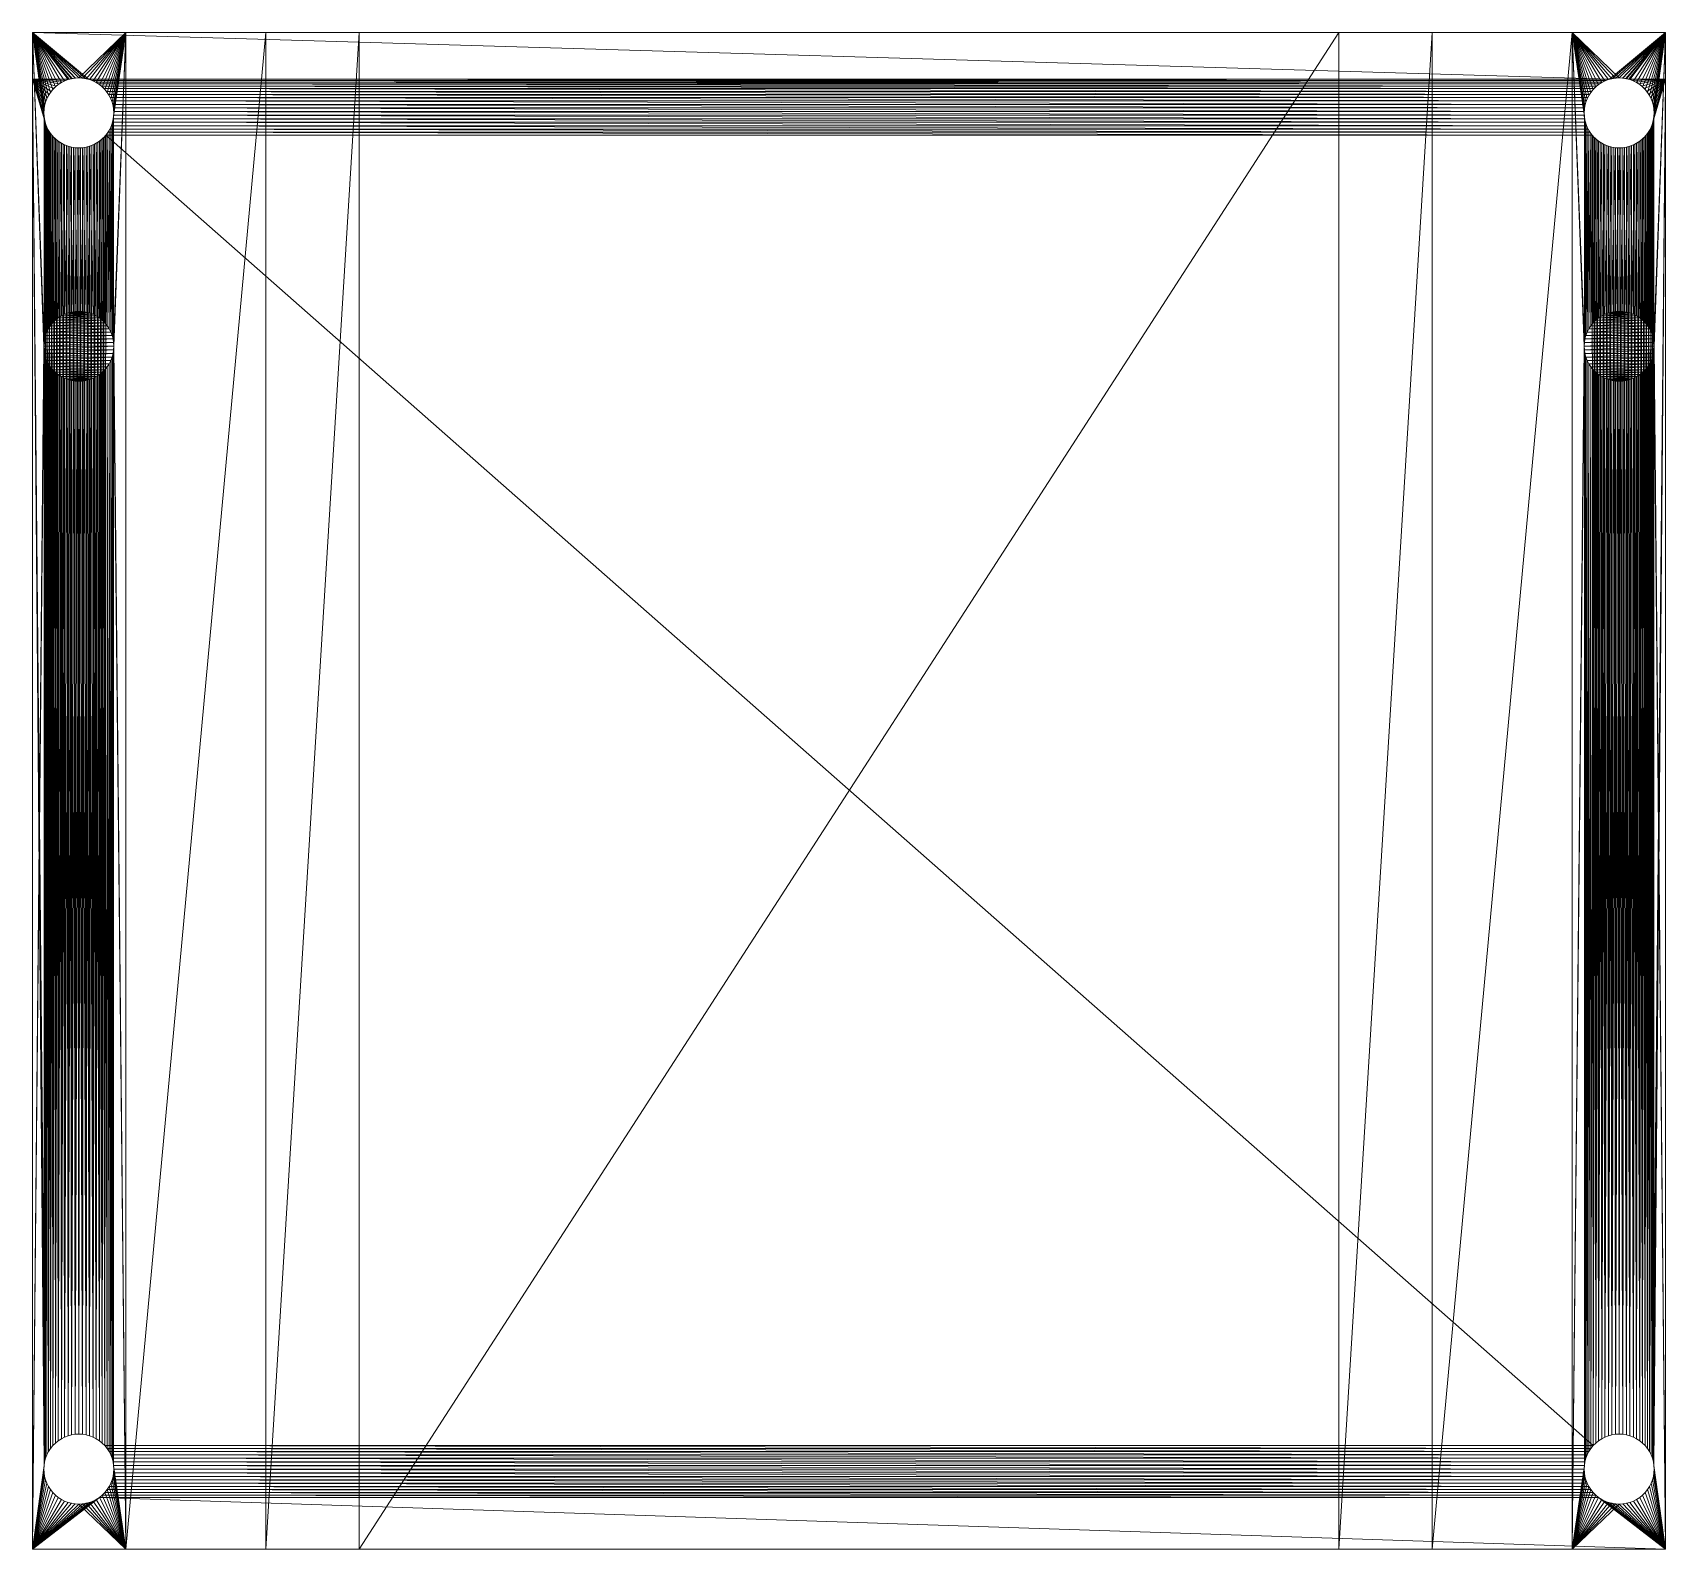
# Model space of a CAD drawing. Header units: inches. Extents: x 126.3 to 196.3, y 75.2 to 140.2.
import ezdxf

# ---------------------------------------------------------------- set-up
doc = ezdxf.new("R2010")
doc.units = ezdxf.units.IN
doc.header["$MEASUREMENT"] = 0
doc.layers.get('0').update_dxf_attribs({"lineweight": 0})

msp = doc.modelspace()

# ---------------------------------------------------------------- meshes
at = {"color": 7, "linetype": 'Continuous'}
mesh = msp.add_polyface(dxfattribs=at)
corners = [(126.84, 79.138, 2.5), (126.897, 79.285, 2.5), (126.872, 136.244, 2.5), (126.936, 136.102, 2.5), (126.968, 79.424, 2.5), (127.015, 135.968, 2.5), (127.053, 79.556, 2.5), (127.108, 135.843, 2.5), (127.152, 79.678, 2.5), (126.287, 138.235, 2.5), (126.287, 75.235, 2.5), (126.775, 78.831, 2.5), (140.287, 75.235, -2), (140.287, 75.235), (140.287, 140.235, -2), (136.287, 75.235), (136.287, 75.235, -2), (136.287, 140.235), (140.287, 140.235), (130.287, 75.235, -2), (136.287, 140.235, -2), (128.424, 80.166, -2.5), (128.424, 80.166, 2.5), (128.267, 80.174, 2.5), (128.267, 80.174, -2.5), (128.11, 80.166, 2.5), (128.11, 80.166, -2.5), (127.955, 80.142, 2.5), (127.955, 80.142, -2.5), (128.579, 80.142, -2.5), (130.287, 140.235, -2.5), (130.287, 75.235, -2.5), (128.267, 125.295, -2.5), (128.424, 125.303, -2.5), (128.579, 125.327, -2.5), (128.73, 80.101, -2.5), (128.11, 125.303, -2.5), (127.955, 125.327, -2.5), (127.803, 80.101, -2.5), (127.803, 125.368, -2.5), (127.657, 80.045, -2.5), (127.657, 125.424, -2.5), (127.517, 79.974, -2.5), (127.517, 125.496, -2.5), (127.385, 79.888, -2.5), (127.385, 125.581, -2.5), (127.263, 79.789, -2.5), (127.152, 79.678, -2.5), (127.263, 125.68, -2.5), (126.775, 126.638, -2.5), (126.775, 78.831, -2.5), (126.287, 75.235, -2.5), (129.759, 78.831, -2.5), (129.759, 126.638, -2.5), (129.734, 78.986, -2.5), (129.734, 126.483, -2.5), (129.694, 79.138, -2.5), (129.694, 126.331, -2.5), (129.637, 79.285, -2.5), (129.637, 126.184, -2.5), (129.566, 79.424, -2.5), (129.566, 126.045, -2.5), (129.48, 79.556, -2.5), (129.48, 125.913, -2.5), (129.382, 79.678, -2.5), (129.382, 125.791, -2.5), (129.271, 79.789, -2.5), (129.271, 125.68, -2.5), (129.149, 79.888, -2.5), (129.149, 125.581, -2.5), (129.017, 79.974, -2.5), (129.017, 125.496, -2.5), (128.877, 80.045, -2.5), (128.877, 125.424, -2.5), (128.73, 125.368, -2.5), (127.053, 79.556, -2.5), (127.152, 125.791, -2.5), (126.968, 79.424, -2.5), (127.053, 125.913, -2.5), (126.897, 79.285, -2.5), (126.968, 126.045, -2.5), (126.84, 79.138, -2.5), (126.897, 126.184, -2.5), (126.8, 78.986, -2.5), (126.84, 126.331, -2.5), (126.8, 126.483, -2.5), (126.287, 138.235, 0.5)]
mesh.append_faces([[corners[k] for k in face] for face in [(0, 1, 2), (3, 1, 4), (5, 4, 6), (7, 6, 8), (9, 10, 11), (12, 13, 14), (15, 16, 17), (13, 15, 18), (16, 19, 20), (21, 22, 23), (24, 23, 25), (26, 25, 27), (28, 26, 27), (26, 24, 25), (24, 21, 23), (21, 29, 22), (30, 19, 31), (21, 24, 32), (33, 29, 21), (29, 34, 35), (32, 24, 26), (36, 26, 28), (37, 28, 38), (39, 38, 40), (41, 40, 42), (43, 42, 44), (45, 44, 46), (46, 47, 48), (49, 50, 51), (31, 52, 53), (52, 54, 55), (54, 56, 57), (56, 58, 59), (58, 60, 61), (60, 62, 63), (62, 64, 65), (64, 66, 67), (66, 68, 69), (68, 70, 71), (70, 72, 73), (72, 35, 74), (47, 75, 76), (75, 77, 78), (77, 79, 80), (79, 81, 82), (81, 83, 84), (83, 50, 85), (10, 86, 51)]], dxfattribs={"color": 7})
mesh = msp.add_polyface(dxfattribs=at)
corners = [(126.84, 79.138, 2.5), (126.822, 136.392, 2.5), (126.287, 138.235, 2.5), (126.872, 136.244, 2.5), (126.897, 79.285, 2.5), (126.936, 136.102, 2.5), (128.189, 135.297, 2.5), (128.034, 135.313, 2.5), (128.11, 80.166, 2.5), (127.882, 135.345, 2.5), (127.955, 80.142, 2.5), (127.733, 135.393, 2.5), (127.803, 80.101, 2.5), (127.591, 135.456, 2.5), (127.657, 80.045, 2.5), (127.456, 135.533, 2.5), (127.517, 79.974, 2.5), (127.329, 135.624, 2.5), (127.385, 79.888, 2.5), (127.213, 135.728, 2.5), (127.263, 79.789, 2.5), (127.108, 135.843, 2.5), (127.152, 79.678, 2.5), (127.015, 135.968, 2.5), (127.053, 79.556, 2.5), (126.968, 79.424, 2.5), (126.897, 126.184, -2.5), (126.897, 126.184, 0.5), (126.968, 126.045, 0.5), (126.968, 126.045, -2.5), (127.053, 125.913, 0.5), (127.053, 125.913, -2.5), (127.152, 125.791, 0.5), (127.152, 125.791, -2.5), (127.263, 125.68, 0.5), (127.263, 125.68, -2.5), (127.385, 125.581, 0.5), (127.385, 125.581, -2.5), (127.517, 125.496, 0.5), (127.517, 125.496, -2.5), (127.657, 125.424, 0.5), (127.657, 125.424, -2.5), (127.803, 125.368, 0.5), (127.803, 125.368, -2.5), (127.955, 125.327, 0.5), (127.955, 125.327, -2.5), (128.11, 125.303, 0.5), (128.11, 125.303, -2.5), (128.267, 125.295, 0.5), (128.267, 125.295, -2.5), (126.775, 78.831, -2.5), (126.775, 126.638, -2.5), (126.8, 126.483, -2.5), (126.287, 75.235, -2.5), (126.287, 140.235, -2.5), (126.767, 126.795, -2.5), (128.579, 125.327, 0.5), (128.73, 125.368, 0.5), (128.877, 125.424, 0.5), (129.017, 125.496, 0.5), (129.149, 125.581, 0.5), (129.271, 125.68, 0.5), (129.382, 125.791, 0.5), (129.48, 125.913, 0.5), (129.566, 126.045, 0.5), (126.287, 138.235, 0.5), (126.287, 75.235, 2.5)]
mesh.append_faces([[corners[k] for k in face] for face in [(0, 1, 2), (0, 3, 1), (3, 4, 5), (6, 7, 8), (7, 9, 10), (9, 11, 12), (11, 13, 14), (13, 15, 16), (15, 17, 18), (17, 19, 20), (19, 21, 22), (21, 23, 24), (23, 5, 25), (26, 27, 28), (29, 28, 30), (31, 30, 32), (33, 32, 34), (35, 34, 36), (37, 36, 38), (39, 38, 40), (41, 40, 42), (43, 42, 44), (45, 44, 46), (47, 46, 48), (49, 47, 48), (47, 45, 46), (45, 43, 44), (43, 41, 42), (41, 39, 40), (39, 37, 38), (37, 35, 36), (35, 33, 34), (33, 31, 32), (31, 29, 30), (29, 26, 28), (50, 51, 52), (53, 54, 55), (46, 44, 56), (44, 42, 57), (42, 40, 58), (40, 38, 59), (38, 36, 60), (36, 34, 61), (34, 32, 62), (32, 30, 63), (30, 28, 64), (2, 65, 66), (53, 65, 54)]], dxfattribs={"color": 7})
mesh = msp.add_polyface(dxfattribs=at)
corners = [(128.267, 128.295, -2.5), (128.267, 128.295, 0.5), (128.11, 128.286, 0.5), (128.11, 128.286, -2.5), (127.955, 128.262, 0.5), (127.955, 128.262, -2.5), (127.803, 128.221, 0.5), (127.803, 128.221, -2.5), (128.189, 135.297, 2.5), (128.267, 135.295, -2.5), (128.11, 135.303, -2.5), (128.034, 135.313, 2.5), (127.955, 135.327, -2.5), (127.882, 135.345, 2.5), (127.803, 135.368, -2.5), (127.733, 135.393, 2.5), (127.657, 135.424, -2.5), (128.345, 135.297, 2.5), (126.775, 126.951, -2.5), (126.775, 136.638, -2.5), (126.8, 136.483, -2.5), (126.8, 127.106, -2.5), (126.84, 136.331, -2.5), (126.84, 127.258, -2.5), (126.897, 136.184, -2.5), (126.897, 127.405, -2.5), (126.968, 136.045, -2.5), (126.968, 127.545, -2.5), (127.053, 135.913, -2.5), (127.053, 127.676, -2.5), (127.152, 135.791, -2.5), (127.152, 127.798, -2.5), (127.263, 135.68, -2.5), (127.263, 127.909, -2.5), (127.385, 135.581, -2.5), (127.385, 128.008, -2.5), (127.517, 135.496, -2.5), (127.517, 128.094, -2.5), (127.657, 128.165, -2.5), (126.287, 140.235, -2.5), (126.767, 126.795, -2.5), (128.424, 128.286, 0.5), (128.579, 128.262, 0.5), (128.73, 128.221, 0.5), (127.657, 128.165, 0.5)]
mesh.append_faces([[corners[k] for k in face] for face in [(0, 1, 2), (3, 2, 4), (5, 4, 6), (7, 5, 6), (5, 3, 4), (3, 0, 2), (8, 9, 10), (11, 10, 12), (13, 12, 14), (15, 14, 16), (15, 13, 14), (13, 11, 12), (11, 8, 10), (8, 17, 9), (18, 19, 20), (21, 20, 22), (23, 22, 24), (25, 24, 26), (27, 26, 28), (29, 28, 30), (31, 30, 32), (33, 32, 34), (35, 34, 36), (37, 36, 16), (38, 16, 14), (7, 14, 12), (5, 12, 10), (3, 10, 9), (0, 3, 9), (3, 5, 10), (5, 7, 12), (7, 38, 14), (38, 37, 16), (37, 35, 36), (35, 33, 34), (33, 31, 32), (31, 29, 30), (29, 27, 28), (27, 25, 26), (25, 23, 24), (23, 21, 22), (21, 18, 20), (19, 18, 39), (39, 18, 40), (2, 41, 4), (2, 1, 41), (4, 42, 6), (6, 43, 44)]], dxfattribs={"color": 7})
mesh = msp.add_polyface(dxfattribs=at)
corners = [(126.822, 136.392, 2.5), (126.788, 136.544, 2.5), (126.287, 138.235, 2.5), (126.77, 136.699, 2.5), (126.768, 136.854, 2.5), (126.782, 137.01, 2.5), (126.813, 137.162, 2.5), (126.859, 137.311, 2.5), (126.92, 137.455, 2.5), (126.996, 137.591, 2.5), (127.085, 137.718, 2.5), (127.591, 135.456, 2.5), (127.657, 135.424, -2.5), (127.517, 135.496, -2.5), (127.456, 135.533, 2.5), (127.385, 135.581, -2.5), (127.329, 135.624, 2.5), (127.263, 135.68, -2.5), (127.213, 135.728, 2.5), (127.152, 135.791, -2.5), (127.108, 135.843, 2.5), (127.053, 135.913, -2.5), (127.015, 135.968, 2.5), (126.968, 136.045, -2.5), (126.936, 136.102, 2.5), (126.897, 136.184, -2.5), (126.872, 136.244, 2.5), (126.84, 136.331, -2.5), (126.8, 136.483, -2.5), (126.775, 136.638, -2.5), (126.767, 136.795, -2.5), (126.775, 136.951, -2.5), (126.8, 137.106, -2.5), (126.84, 137.258, -2.5), (126.897, 137.405, -2.5), (126.968, 137.545, -2.5), (127.053, 137.676, -2.5), (127.152, 137.798, -2.5), (127.187, 137.836, 2.5), (127.263, 137.909, -2.5), (127.733, 135.393, 2.5), (126.287, 140.235, -2.5)]
mesh.append_faces([[corners[k] for k in face] for face in [(0, 1, 2), (2, 1, 3), (4, 2, 3), (4, 5, 2), (2, 5, 6), (7, 2, 6), (7, 8, 2), (2, 8, 9), (10, 2, 9), (11, 12, 13), (14, 13, 15), (16, 15, 17), (18, 17, 19), (20, 19, 21), (22, 21, 23), (24, 23, 25), (26, 25, 27), (0, 27, 28), (1, 28, 29), (3, 29, 30), (4, 30, 31), (5, 31, 32), (6, 32, 33), (7, 33, 34), (8, 34, 35), (9, 35, 36), (10, 36, 37), (38, 37, 39), (38, 10, 37), (10, 9, 36), (9, 8, 35), (8, 7, 34), (7, 6, 33), (6, 5, 32), (5, 4, 31), (4, 3, 30), (3, 1, 29), (1, 0, 28), (0, 26, 27), (26, 24, 25), (24, 22, 23), (22, 20, 21), (20, 18, 19), (18, 16, 17), (16, 14, 15), (14, 11, 13), (11, 40, 12), (41, 30, 29)]], dxfattribs={"color": 7})
mesh = msp.add_polyface(dxfattribs=at)
corners = [(127.085, 137.718, 2.5), (127.187, 137.836, 2.5), (126.287, 138.235, 2.5), (127.301, 137.942, 2.5), (127.425, 138.036, 2.5), (127.559, 138.117, 2.5), (127.7, 138.183, 2.5), (127.847, 138.235, 2.5), (127.847, 138.235, 0.5), (126.287, 138.235, 0.5), (128.549, 138.268, 0.5), (128.687, 138.235, 0.5), (126.287, 140.235, 0.5), (128.409, 138.288, 0.5), (128.267, 138.295, 0.5), (127.985, 138.268, 0.5), (128.125, 138.288, 0.5), (130.287, 140.235, -2), (126.287, 140.235, -2.5), (127.263, 137.909, -2.5), (127.385, 138.008, -2.5), (127.517, 138.094, -2.5), (127.657, 138.165, -2.5), (127.803, 138.221, -2.5), (127.955, 138.262, -2.5), (128.11, 138.286, -2.5), (128.267, 138.295, -2.5), (127.152, 137.798, -2.5), (127.053, 137.676, -2.5), (126.968, 137.545, -2.5), (126.897, 137.405, -2.5), (126.84, 137.258, -2.5), (126.8, 137.106, -2.5), (126.775, 136.951, -2.5), (126.767, 136.795, -2.5)]
mesh.append_faces([[corners[k] for k in face] for face in [(0, 1, 2), (2, 1, 3), (4, 2, 3), (4, 5, 2), (2, 5, 6), (7, 2, 6), (8, 9, 7), (7, 9, 2), (10, 11, 12), (13, 12, 14), (13, 10, 12), (9, 8, 12), (12, 8, 15), (16, 12, 15), (16, 14, 12), (17, 18, 12), (3, 19, 20), (4, 20, 21), (5, 21, 22), (6, 22, 23), (8, 23, 24), (15, 24, 25), (16, 25, 26), (14, 16, 26), (16, 15, 25), (15, 8, 24), (7, 6, 8), (8, 6, 23), (6, 5, 22), (5, 4, 21), (4, 3, 20), (3, 1, 19), (18, 26, 25), (24, 18, 25), (24, 23, 18), (18, 23, 22), (21, 18, 22), (21, 20, 18), (18, 20, 19), (27, 18, 19), (27, 28, 18), (18, 28, 29), (30, 18, 29), (30, 31, 18), (18, 31, 32), (33, 18, 32), (33, 34, 18), (18, 9, 12)]], dxfattribs={"color": 7})
mesh = msp.add_polyface(dxfattribs=at)
corners = [(130.287, 140.235, -2), (130.287, 140.235, -2.5), (126.287, 140.235, -2.5), (128.409, 138.288, 0.5), (128.267, 138.295, 0.5), (128.267, 138.295, -2.5), (128.424, 138.286, -2.5), (128.549, 138.268, 0.5), (128.579, 138.262, -2.5), (128.687, 138.235, 0.5), (128.73, 138.221, -2.5), (128.834, 138.183, 2.5), (128.877, 138.165, -2.5), (128.975, 138.117, 2.5), (129.017, 138.094, -2.5), (129.109, 138.036, 2.5), (129.149, 138.008, -2.5), (129.233, 137.942, 2.5), (129.271, 137.909, -2.5), (129.347, 137.836, 2.5), (129.382, 137.798, -2.5), (129.449, 137.718, 2.5), (129.48, 137.676, -2.5), (129.426, 135.843, 2.5), (129.48, 135.913, -2.5), (129.382, 135.791, -2.5), (129.321, 135.728, 2.5), (129.271, 135.68, -2.5), (129.205, 135.624, 2.5), (129.149, 135.581, -2.5), (129.078, 135.533, 2.5), (129.017, 135.496, -2.5), (128.943, 135.456, 2.5), (128.877, 135.424, -2.5), (128.801, 135.393, 2.5), (128.73, 135.368, -2.5), (128.652, 135.345, 2.5), (128.579, 135.327, -2.5), (128.5, 135.313, 2.5), (128.424, 135.303, -2.5), (128.345, 135.297, 2.5), (128.267, 135.295, -2.5), (128.687, 138.235, 2.5), (128.877, 128.165, -2.5), (129.017, 128.094, -2.5), (129.149, 128.008, -2.5), (129.271, 127.909, -2.5), (129.382, 127.798, -2.5)]
mesh.append_faces([[corners[k] for k in face] for face in [(0, 1, 2), (3, 4, 5), (6, 3, 5), (6, 7, 3), (6, 8, 7), (7, 8, 9), (9, 8, 10), (11, 10, 12), (13, 12, 14), (15, 14, 16), (17, 16, 18), (19, 18, 20), (21, 20, 22), (23, 24, 25), (26, 25, 27), (28, 27, 29), (30, 29, 31), (32, 31, 33), (34, 33, 35), (36, 35, 37), (38, 37, 39), (40, 39, 41), (40, 38, 39), (38, 36, 37), (36, 34, 35), (34, 32, 33), (32, 30, 31), (30, 28, 29), (28, 26, 27), (26, 23, 25), (21, 19, 20), (19, 17, 18), (17, 15, 16), (15, 13, 14), (13, 11, 12), (42, 9, 11), (11, 9, 10), (12, 1, 14), (12, 10, 1), (1, 10, 8), (6, 1, 8), (6, 5, 1), (1, 5, 2), (35, 33, 43), (33, 31, 44), (31, 29, 45), (29, 27, 46), (27, 25, 47)]], dxfattribs={"color": 7})
mesh = msp.add_polyface(dxfattribs=at)
corners = [(128.687, 138.235, 2.5), (128.834, 138.183, 2.5), (193.74, 138.183, 2.5), (128.975, 138.117, 2.5), (193.599, 138.117, 2.5), (129.109, 138.036, 2.5), (193.466, 138.036, 2.5), (129.233, 137.942, 2.5), (193.341, 137.942, 2.5), (129.347, 137.836, 2.5), (193.228, 137.836, 2.5), (129.449, 137.718, 2.5), (193.125, 137.718, 2.5), (129.538, 137.591, 2.5), (193.036, 137.591, 2.5), (129.614, 137.455, 2.5), (192.96, 137.455, 2.5), (129.675, 137.311, 2.5), (192.899, 137.311, 2.5), (129.721, 137.162, 2.5), (192.853, 137.162, 2.5), (129.751, 137.01, 2.5), (192.823, 137.01, 2.5), (129.766, 136.854, 2.5), (192.808, 136.854, 2.5), (129.764, 136.699, 2.5), (192.81, 136.699, 2.5), (129.746, 136.544, 2.5), (192.828, 136.544, 2.5), (129.712, 136.392, 2.5), (192.862, 136.392, 2.5), (129.662, 136.244, 2.5), (192.912, 136.244, 2.5), (129.598, 136.102, 2.5), (192.977, 136.102, 2.5), (129.519, 135.968, 2.5), (193.056, 135.968, 2.5), (129.426, 135.843, 2.5), (193.148, 135.843, 2.5), (193.887, 138.235, 2.5), (128.687, 138.235, 0.5), (193.887, 138.235, 0.5), (126.287, 140.235, 0.5), (129.759, 126.638, -2.5), (129.759, 126.638, 0.5), (129.767, 126.795, 0.5), (129.767, 126.795, -2.5), (129.759, 126.951, 0.5), (129.759, 126.951, -2.5), (129.734, 127.106, 0.5), (129.734, 126.483, -2.5), (140.287, 140.235), (136.287, 140.235), (130.287, 140.235, -2), (136.287, 140.235, -2), (182.287, 140.235), (140.287, 140.235, -2), (196.287, 140.235, 0.5), (129.734, 137.106, -2.5), (129.759, 136.951, -2.5), (129.767, 136.795, -2.5), (129.759, 136.638, -2.5), (130.287, 140.235, -2.5), (129.734, 136.483, -2.5), (129.694, 137.258, -2.5), (129.637, 137.405, -2.5), (129.566, 137.545, -2.5), (129.48, 137.676, -2.5)]
mesh.append_faces([[corners[k] for k in face] for face in [(0, 1, 2), (1, 3, 4), (3, 5, 6), (5, 7, 8), (7, 9, 10), (9, 11, 12), (11, 13, 14), (13, 15, 16), (15, 17, 18), (17, 19, 20), (19, 21, 22), (21, 23, 24), (23, 25, 26), (25, 27, 28), (27, 29, 30), (29, 31, 32), (31, 33, 34), (33, 35, 36), (35, 37, 38), (0, 39, 40), (41, 42, 40), (43, 44, 45), (46, 45, 47), (48, 47, 49), (48, 46, 47), (46, 43, 45), (43, 50, 44), (42, 51, 52), (53, 52, 54), (53, 42, 52), (55, 56, 51), (42, 57, 51), (21, 58, 59), (23, 59, 60), (25, 60, 61), (27, 25, 61), (25, 23, 60), (23, 21, 59), (62, 46, 48), (61, 48, 63), (61, 62, 48), (61, 60, 62), (62, 60, 59), (58, 62, 59), (58, 64, 62), (62, 64, 65), (66, 62, 65), (66, 67, 62)]], dxfattribs={"color": 7})
mesh = msp.add_polyface(dxfattribs=at)
corners = [(129.519, 135.968, 2.5), (193.148, 135.843, 2.5), (193.056, 135.968, 2.5), (129.598, 136.102, 2.5), (192.977, 136.102, 2.5), (129.662, 136.244, 2.5), (192.912, 136.244, 2.5), (129.712, 136.392, 2.5), (192.862, 136.392, 2.5), (129.746, 136.544, 2.5), (192.828, 136.544, 2.5), (129.764, 136.699, 2.5), (192.81, 136.699, 2.5), (129.766, 136.854, 2.5), (192.808, 136.854, 2.5), (129.751, 137.01, 2.5), (192.823, 137.01, 2.5), (129.721, 137.162, 2.5), (192.853, 137.162, 2.5), (129.675, 137.311, 2.5), (192.899, 137.311, 2.5), (129.614, 137.455, 2.5), (192.96, 137.455, 2.5), (129.538, 137.591, 2.5), (193.036, 137.591, 2.5), (129.449, 137.718, 2.5), (193.125, 137.718, 2.5), (129.347, 137.836, 2.5), (193.228, 137.836, 2.5), (129.233, 137.942, 2.5), (193.341, 137.942, 2.5), (129.109, 138.036, 2.5), (193.466, 138.036, 2.5), (128.975, 138.117, 2.5), (193.599, 138.117, 2.5), (128.834, 138.183, 2.5), (193.74, 138.183, 2.5), (128.687, 138.235, 2.5), (193.887, 138.235, 2.5), (128.687, 138.235, 0.5), (193.887, 138.235, 0.5), (196.287, 140.235, 0.5), (126.287, 140.235, 0.5), (192.816, 126.951, -2.5), (192.807, 126.795, 0.5), (192.807, 126.795, -2.5), (192.816, 126.951, 0.5), (192.84, 127.106, -2.5), (192.816, 126.638, 0.5), (192.816, 126.638, -2.5), (192.84, 126.483, 0.5), (186.287, 140.235, -2), (186.287, 140.235), (192.287, 140.235, -2), (182.287, 140.235), (140.287, 140.235), (182.287, 140.235, -2), (140.287, 140.235, -2), (192.816, 136.638, -2.5), (192.807, 136.795, -2.5), (192.816, 136.951, -2.5), (192.84, 137.106, -2.5), (192.287, 140.235, -2.5), (193.094, 137.676, -2.5), (193.008, 137.545, -2.5), (192.937, 137.405, -2.5), (192.881, 137.258, -2.5), (192.84, 136.483, -2.5)]
mesh.append_faces([[corners[k] for k in face] for face in [(0, 1, 2), (3, 2, 4), (5, 4, 6), (7, 6, 8), (9, 8, 10), (11, 10, 12), (13, 12, 14), (15, 14, 16), (17, 16, 18), (19, 18, 20), (21, 20, 22), (23, 22, 24), (25, 24, 26), (27, 26, 28), (29, 28, 30), (31, 30, 32), (33, 32, 34), (35, 34, 36), (37, 36, 38), (39, 38, 40), (41, 42, 40), (43, 44, 45), (43, 46, 44), (43, 47, 46), (48, 49, 45), (44, 48, 45), (48, 50, 49), (51, 52, 53), (53, 52, 41), (52, 54, 41), (41, 54, 55), (56, 57, 54), (12, 58, 59), (14, 59, 60), (16, 60, 61), (16, 14, 60), (14, 12, 59), (12, 10, 58), (62, 63, 64), (65, 62, 64), (65, 66, 62), (62, 66, 61), (60, 62, 61), (60, 59, 62), (62, 59, 58), (43, 58, 67), (58, 43, 62), (62, 43, 45)]], dxfattribs={"color": 7})
mesh = msp.add_polyface(dxfattribs=at)
corners = [(129.426, 135.843, 2.5), (129.321, 135.728, 2.5), (129.382, 79.678, 2.5), (129.205, 135.624, 2.5), (129.271, 79.789, 2.5), (129.078, 135.533, 2.5), (129.149, 79.888, 2.5), (128.943, 135.456, 2.5), (129.017, 79.974, 2.5), (128.801, 135.393, 2.5), (128.877, 80.045, 2.5), (128.652, 135.345, 2.5), (128.73, 80.101, 2.5), (128.5, 135.313, 2.5), (128.579, 80.142, 2.5), (128.345, 135.297, 2.5), (128.424, 80.166, 2.5), (128.189, 135.297, 2.5), (128.267, 80.174, 2.5), (128.267, 125.295, -2.5), (128.267, 125.295, 0.5), (128.424, 125.303, 0.5), (128.424, 125.303, -2.5), (128.579, 125.327, 0.5), (128.579, 125.327, -2.5), (128.73, 125.368, 0.5), (128.73, 125.368, -2.5), (128.877, 125.424, 0.5), (128.877, 125.424, -2.5), (129.017, 125.496, 0.5), (129.017, 125.496, -2.5), (129.149, 125.581, 0.5), (129.149, 125.581, -2.5), (129.271, 125.68, 0.5), (129.271, 125.68, -2.5), (129.382, 125.791, 0.5), (129.382, 125.791, -2.5), (129.48, 125.913, 0.5), (129.48, 125.913, -2.5), (129.566, 126.045, 0.5), (129.566, 126.045, -2.5), (129.637, 126.184, 0.5), (182.287, 140.235, -2), (140.287, 75.235, -2), (140.287, 140.235, -2), (140.287, 75.235), (140.287, 140.235), (136.287, 140.235), (136.287, 75.235, -2), (136.287, 140.235, -2), (136.287, 75.235), (130.287, 75.235, -2), (130.287, 140.235, -2), (130.287, 140.235, -2.5), (130.287, 75.235, -2.5), (129.767, 126.795, -2.5), (126.968, 126.045, 0.5), (127.053, 125.913, 0.5), (127.152, 125.791, 0.5), (127.263, 125.68, 0.5), (127.385, 125.581, 0.5), (127.517, 125.496, 0.5), (127.657, 125.424, 0.5), (127.803, 125.368, 0.5), (127.955, 125.327, 0.5), (128.11, 125.303, 0.5)]
mesh.append_faces([[corners[k] for k in face] for face in [(0, 1, 2), (1, 3, 4), (3, 5, 6), (5, 7, 8), (7, 9, 10), (9, 11, 12), (11, 13, 14), (13, 15, 16), (15, 17, 18), (19, 20, 21), (22, 21, 23), (24, 23, 25), (26, 25, 27), (28, 27, 29), (30, 29, 31), (32, 31, 33), (34, 33, 35), (36, 35, 37), (38, 37, 39), (40, 39, 41), (40, 38, 39), (38, 36, 37), (36, 34, 35), (34, 32, 33), (32, 30, 31), (30, 28, 29), (28, 26, 27), (26, 24, 25), (24, 22, 23), (22, 19, 21), (42, 43, 44), (44, 45, 46), (47, 48, 49), (46, 50, 47), (49, 51, 52), (52, 51, 53), (53, 54, 55), (56, 41, 39), (57, 39, 37), (58, 37, 35), (59, 35, 33), (60, 33, 31), (61, 31, 29), (62, 29, 27), (63, 27, 25), (64, 25, 23), (65, 23, 21), (20, 65, 21)]], dxfattribs={"color": 7})
mesh = msp.add_polyface(dxfattribs=at)
corners = [(129.637, 126.184, -2.5), (129.637, 126.184, 0.5), (129.694, 126.331, 0.5), (129.694, 126.331, -2.5), (129.734, 126.483, 0.5), (129.734, 126.483, -2.5), (129.759, 126.638, 0.5), (129.734, 127.106, -2.5), (129.734, 127.106, 0.5), (129.694, 127.258, 0.5), (129.694, 127.258, -2.5), (129.637, 127.405, 0.5), (129.637, 127.405, -2.5), (129.566, 127.545, 0.5), (129.566, 127.545, -2.5), (129.48, 127.676, 0.5), (129.48, 127.676, -2.5), (129.759, 126.951, -2.5), (129.566, 126.045, -2.5), (129.538, 137.591, 2.5), (129.48, 137.676, -2.5), (129.566, 137.545, -2.5), (129.614, 137.455, 2.5), (129.637, 137.405, -2.5), (129.675, 137.311, 2.5), (129.694, 137.258, -2.5), (129.721, 137.162, 2.5), (129.734, 137.106, -2.5), (129.746, 136.544, 2.5), (129.759, 136.638, -2.5), (129.734, 136.483, -2.5), (129.712, 136.392, 2.5), (129.694, 136.331, -2.5), (129.662, 136.244, 2.5), (129.637, 136.184, -2.5), (129.598, 136.102, 2.5), (129.566, 136.045, -2.5), (129.519, 135.968, 2.5), (129.48, 135.913, -2.5), (129.426, 135.843, 2.5), (129.751, 137.01, 2.5), (129.449, 137.718, 2.5), (130.287, 140.235, -2.5), (129.382, 137.798, -2.5), (129.271, 137.909, -2.5), (129.149, 138.008, -2.5), (129.017, 138.094, -2.5), (129.382, 135.791, -2.5)]
mesh.append_faces([[corners[k] for k in face] for face in [(0, 1, 2), (3, 2, 4), (5, 4, 6), (7, 8, 9), (10, 9, 11), (12, 11, 13), (14, 13, 15), (16, 14, 15), (14, 12, 13), (12, 10, 11), (10, 7, 9), (7, 17, 8), (5, 3, 4), (3, 0, 2), (0, 18, 1), (19, 20, 21), (22, 21, 23), (24, 23, 25), (26, 25, 27), (28, 29, 30), (31, 30, 32), (33, 32, 34), (35, 34, 36), (37, 36, 38), (39, 37, 38), (37, 35, 36), (35, 33, 34), (33, 31, 32), (31, 28, 30), (40, 26, 27), (26, 24, 25), (24, 22, 23), (22, 19, 21), (19, 41, 20), (42, 20, 43), (44, 42, 43), (44, 45, 42), (42, 45, 46), (17, 7, 30), (30, 7, 32), (32, 7, 10), (34, 10, 12), (36, 12, 14), (38, 14, 16), (47, 38, 16), (38, 36, 14), (36, 34, 12), (34, 32, 10)]], dxfattribs={"color": 7})
mesh = msp.add_polyface(dxfattribs=at)
corners = [(129.426, 135.843, 2.5), (193.193, 79.678, 2.5), (193.148, 135.843, 2.5), (193.253, 135.728, 2.5), (194.385, 135.297, 2.5), (194.229, 135.297, 2.5), (194.307, 80.174, 2.5), (194.074, 135.313, 2.5), (194.15, 80.166, 2.5), (193.922, 135.345, 2.5), (193.995, 80.142, 2.5), (193.774, 135.393, 2.5), (193.844, 80.101, 2.5), (193.631, 135.456, 2.5), (193.697, 80.045, 2.5), (193.496, 135.533, 2.5), (193.557, 79.974, 2.5), (193.369, 135.624, 2.5), (193.426, 79.888, 2.5), (193.304, 79.789, 2.5), (194.307, 125.295, 0.5), (194.307, 125.295, -2.5), (194.15, 125.303, -2.5), (194.15, 125.303, 0.5), (193.995, 125.327, -2.5), (193.995, 125.327, 0.5), (193.844, 125.368, -2.5), (193.844, 125.368, 0.5), (193.697, 125.424, -2.5), (193.697, 125.424, 0.5), (193.557, 125.496, -2.5), (193.557, 125.496, 0.5), (193.426, 125.581, -2.5), (193.426, 125.581, 0.5), (193.304, 125.68, -2.5), (193.304, 125.68, 0.5), (193.193, 125.791, -2.5), (193.193, 125.791, 0.5), (193.094, 125.913, -2.5), (193.094, 125.913, 0.5), (193.008, 126.045, -2.5), (193.008, 126.045, 0.5), (192.937, 126.184, -2.5), (186.287, 140.235, -2), (186.287, 75.235), (186.287, 140.235), (182.287, 140.235), (182.287, 75.235, -2), (182.287, 140.235, -2), (182.287, 75.235), (192.287, 140.235, -2), (186.287, 75.235, -2), (192.287, 75.235, -2.5), (192.287, 140.235, -2.5), (192.816, 78.831, -2.5), (192.816, 126.638, -2.5), (192.84, 126.483, -2.5), (192.807, 126.795, -2.5), (194.464, 125.303, 0.5), (194.619, 125.327, 0.5), (194.771, 125.368, 0.5), (194.917, 125.424, 0.5), (195.057, 125.496, 0.5), (195.189, 125.581, 0.5), (195.311, 125.68, 0.5), (195.422, 125.791, 0.5), (195.521, 125.913, 0.5), (195.606, 126.045, 0.5)]
mesh.append_faces([[corners[k] for k in face] for face in [(0, 1, 2), (2, 1, 3), (4, 5, 6), (5, 7, 8), (7, 9, 10), (9, 11, 12), (11, 13, 14), (13, 15, 16), (15, 17, 18), (17, 3, 19), (20, 21, 22), (23, 22, 24), (25, 24, 26), (27, 26, 28), (29, 28, 30), (31, 30, 32), (33, 32, 34), (35, 34, 36), (37, 36, 38), (39, 38, 40), (41, 40, 42), (41, 39, 40), (39, 37, 38), (37, 35, 36), (35, 33, 34), (33, 31, 32), (31, 29, 30), (29, 27, 28), (27, 25, 26), (25, 23, 24), (23, 20, 22), (43, 44, 45), (46, 47, 48), (45, 49, 46), (43, 50, 51), (52, 50, 53), (54, 55, 56), (52, 53, 57), (20, 23, 58), (23, 25, 59), (25, 27, 60), (27, 29, 61), (29, 31, 62), (31, 33, 63), (33, 35, 64), (35, 37, 65), (37, 39, 66), (39, 41, 67)]], dxfattribs={"color": 7})
mesh = msp.add_polyface(dxfattribs=at)
corners = [(196.287, 138.235, 2.5), (195.799, 78.831, 2.5), (196.287, 75.235, 2.5), (195.559, 135.968, 2.5), (195.521, 79.556, 2.5), (195.606, 79.424, 2.5), (195.638, 136.102, 2.5), (195.678, 79.285, 2.5), (195.703, 136.244, 2.5), (195.734, 79.138, 2.5), (186.287, 75.235, -2), (186.287, 75.235), (186.287, 140.235, -2), (182.287, 75.235), (182.287, 75.235, -2), (182.287, 140.235), (186.287, 140.235), (140.287, 75.235, -2), (182.287, 140.235, -2), (192.287, 140.235, -2), (192.287, 75.235, -2), (194.464, 80.166, -2.5), (194.464, 80.166, 2.5), (194.307, 80.174, 2.5), (194.307, 80.174, -2.5), (194.15, 80.166, 2.5), (194.15, 80.166, -2.5), (193.995, 80.142, 2.5), (193.995, 80.142, -2.5), (194.619, 80.142, -2.5), (192.287, 75.235, -2.5), (194.307, 125.295, -2.5), (194.464, 125.303, -2.5), (194.619, 125.327, -2.5), (194.771, 80.101, -2.5), (194.15, 125.303, -2.5), (193.995, 125.327, -2.5), (193.844, 80.101, -2.5), (193.844, 125.368, -2.5), (193.697, 80.045, -2.5), (193.697, 125.424, -2.5), (193.557, 79.974, -2.5), (193.557, 125.496, -2.5), (193.426, 79.888, -2.5), (193.426, 125.581, -2.5), (193.304, 79.789, -2.5), (193.193, 79.678, -2.5), (193.304, 125.68, -2.5), (192.816, 126.638, -2.5), (192.816, 78.831, -2.5), (196.287, 75.235, -2.5), (195.799, 78.831, -2.5), (195.799, 126.638, -2.5), (195.775, 78.986, -2.5), (195.775, 126.483, -2.5), (195.734, 79.138, -2.5), (195.734, 126.331, -2.5), (195.678, 79.285, -2.5), (195.678, 126.184, -2.5), (195.606, 79.424, -2.5), (195.606, 126.045, -2.5), (195.521, 79.556, -2.5), (195.521, 125.913, -2.5), (195.422, 79.678, -2.5), (195.422, 125.791, -2.5), (195.311, 79.789, -2.5), (195.311, 125.68, -2.5), (195.189, 79.888, -2.5), (195.189, 125.581, -2.5), (195.057, 79.974, -2.5), (195.057, 125.496, -2.5), (194.917, 80.045, -2.5), (194.917, 125.424, -2.5), (194.771, 125.368, -2.5), (193.094, 79.556, -2.5), (193.193, 125.791, -2.5), (193.008, 79.424, -2.5), (193.094, 125.913, -2.5), (192.937, 79.285, -2.5), (193.008, 126.045, -2.5), (192.881, 79.138, -2.5), (192.937, 126.184, -2.5), (192.84, 78.986, -2.5), (192.881, 126.331, -2.5), (192.84, 126.483, -2.5), (196.287, 138.235, 0.5)]
mesh.append_faces([[corners[k] for k in face] for face in [(0, 1, 2), (3, 4, 5), (6, 5, 7), (8, 7, 9), (10, 11, 12), (13, 14, 15), (11, 13, 16), (14, 17, 18), (10, 19, 20), (21, 22, 23), (24, 23, 25), (26, 25, 27), (28, 26, 27), (26, 24, 25), (24, 21, 23), (21, 29, 22), (20, 19, 30), (21, 24, 31), (32, 29, 21), (29, 33, 34), (31, 24, 26), (35, 26, 28), (36, 28, 37), (38, 37, 39), (40, 39, 41), (42, 41, 43), (44, 43, 45), (45, 46, 47), (48, 49, 30), (50, 51, 52), (51, 53, 54), (53, 55, 56), (55, 57, 58), (57, 59, 60), (59, 61, 62), (61, 63, 64), (63, 65, 66), (65, 67, 68), (67, 69, 70), (69, 71, 72), (71, 34, 73), (46, 74, 75), (74, 76, 77), (76, 78, 79), (78, 80, 81), (80, 82, 83), (82, 49, 84), (85, 2, 50)]], dxfattribs={"color": 7})
mesh = msp.add_polyface(dxfattribs=at)
corners = [(192.816, 126.951, 0.5), (192.84, 127.106, -2.5), (192.84, 127.106, 0.5), (192.881, 127.258, -2.5), (192.881, 127.258, 0.5), (192.937, 127.405, -2.5), (192.937, 127.405, 0.5), (193.008, 127.545, -2.5), (193.008, 127.545, 0.5), (193.094, 127.676, -2.5), (193.094, 127.676, 0.5), (193.193, 127.798, -2.5), (192.937, 126.184, 0.5), (192.937, 126.184, -2.5), (192.881, 126.331, -2.5), (192.881, 126.331, 0.5), (192.84, 126.483, -2.5), (192.84, 126.483, 0.5), (192.816, 126.638, -2.5), (193.008, 126.045, 0.5), (193.056, 135.968, 2.5), (193.094, 135.913, -2.5), (193.008, 136.045, -2.5), (192.977, 136.102, 2.5), (192.937, 136.184, -2.5), (192.912, 136.244, 2.5), (192.881, 136.331, -2.5), (192.862, 136.392, 2.5), (192.84, 136.483, -2.5), (192.828, 136.544, 2.5), (192.816, 136.638, -2.5), (192.853, 137.162, 2.5), (192.84, 137.106, -2.5), (192.881, 137.258, -2.5), (192.899, 137.311, 2.5), (192.937, 137.405, -2.5), (192.96, 137.455, 2.5), (193.008, 137.545, -2.5), (193.036, 137.591, 2.5), (193.094, 137.676, -2.5), (193.125, 137.718, 2.5), (192.823, 137.01, 2.5), (193.148, 135.843, 2.5), (193.557, 138.094, -2.5), (193.426, 138.008, -2.5), (192.287, 140.235, -2.5), (193.304, 137.909, -2.5), (193.193, 137.798, -2.5), (192.816, 126.951, -2.5)]
mesh.append_faces([[corners[k] for k in face] for face in [(0, 1, 2), (2, 1, 3), (4, 3, 5), (6, 5, 7), (8, 7, 9), (10, 9, 11), (12, 13, 14), (15, 14, 16), (17, 16, 18), (17, 15, 16), (15, 12, 14), (12, 19, 13), (10, 8, 9), (8, 6, 7), (6, 4, 5), (4, 2, 3), (20, 21, 22), (23, 22, 24), (25, 24, 26), (27, 26, 28), (29, 28, 30), (31, 32, 33), (34, 33, 35), (36, 35, 37), (38, 37, 39), (40, 38, 39), (38, 36, 37), (36, 34, 35), (34, 31, 33), (31, 41, 32), (29, 27, 28), (27, 25, 26), (25, 23, 24), (23, 20, 22), (20, 42, 21), (43, 44, 45), (45, 44, 46), (47, 45, 46), (47, 39, 45), (1, 28, 26), (3, 26, 24), (5, 24, 22), (7, 22, 21), (9, 7, 21), (7, 5, 22), (5, 3, 24), (3, 1, 26), (1, 48, 28)]], dxfattribs={"color": 7})
mesh = msp.add_polyface(dxfattribs=at)
corners = [(196.287, 140.235, -2.5), (192.287, 140.235, -2.5), (192.287, 140.235, -2), (194.229, 135.297, 2.5), (194.307, 135.295, -2.5), (194.15, 135.303, -2.5), (194.074, 135.313, 2.5), (193.995, 135.327, -2.5), (193.922, 135.345, 2.5), (193.844, 135.368, -2.5), (193.774, 135.393, 2.5), (193.697, 135.424, -2.5), (193.631, 135.456, 2.5), (193.557, 135.496, -2.5), (193.496, 135.533, 2.5), (193.426, 135.581, -2.5), (193.369, 135.624, 2.5), (193.304, 135.68, -2.5), (193.253, 135.728, 2.5), (193.193, 135.791, -2.5), (193.148, 135.843, 2.5), (193.094, 135.913, -2.5), (193.125, 137.718, 2.5), (193.094, 137.676, -2.5), (193.193, 137.798, -2.5), (193.228, 137.836, 2.5), (193.304, 137.909, -2.5), (193.341, 137.942, 2.5), (193.426, 138.008, -2.5), (193.466, 138.036, 2.5), (193.557, 138.094, -2.5), (193.599, 138.117, 2.5), (193.697, 138.165, -2.5), (193.74, 138.183, 2.5), (193.844, 138.221, -2.5), (193.887, 138.235, 0.5), (193.995, 138.262, -2.5), (194.025, 138.268, 0.5), (194.15, 138.286, -2.5), (194.166, 138.288, 0.5), (194.307, 138.295, -2.5), (194.307, 138.295, 0.5), (193.887, 138.235, 2.5), (193.094, 127.676, -2.5), (193.193, 127.798, -2.5), (193.304, 127.909, -2.5), (193.426, 128.008, -2.5), (193.557, 128.094, -2.5), (193.697, 128.165, -2.5)]
mesh.append_faces([[corners[k] for k in face] for face in [(0, 1, 2), (3, 4, 5), (6, 5, 7), (8, 7, 9), (10, 9, 11), (12, 11, 13), (14, 13, 15), (16, 15, 17), (18, 17, 19), (20, 19, 21), (22, 23, 24), (25, 24, 26), (27, 26, 28), (29, 28, 30), (31, 30, 32), (33, 32, 34), (35, 34, 36), (37, 36, 38), (39, 38, 40), (41, 39, 40), (39, 37, 38), (37, 35, 36), (42, 33, 35), (35, 33, 34), (33, 31, 32), (31, 29, 30), (29, 27, 28), (27, 25, 26), (25, 22, 24), (20, 18, 19), (18, 16, 17), (16, 14, 15), (14, 12, 13), (12, 10, 11), (10, 8, 9), (8, 6, 7), (6, 3, 5), (1, 40, 38), (36, 1, 38), (36, 34, 1), (1, 34, 32), (30, 1, 32), (43, 21, 19), (44, 19, 17), (45, 17, 15), (46, 15, 13), (47, 13, 11), (48, 11, 9)]], dxfattribs={"color": 7})
mesh = msp.add_polyface(dxfattribs=at)
corners = [(196.287, 138.235, 2.5), (195.387, 137.836, 2.5), (195.489, 137.718, 2.5), (195.273, 137.942, 2.5), (195.149, 138.036, 2.5), (195.016, 138.117, 2.5), (194.875, 138.183, 2.5), (194.728, 138.235, 2.5), (194.728, 138.235, 0.5), (196.287, 138.235, 0.5), (194.025, 138.268, 0.5), (196.287, 140.235, 0.5), (193.887, 138.235, 0.5), (194.166, 138.288, 0.5), (194.307, 138.295, 0.5), (194.449, 138.288, 0.5), (194.59, 138.268, 0.5), (196.287, 140.235, -2.5), (192.287, 140.235, -2), (194.307, 138.295, -2.5), (194.464, 138.286, -2.5), (194.619, 138.262, -2.5), (194.771, 138.221, -2.5), (194.917, 138.165, -2.5), (195.057, 138.094, -2.5), (195.189, 138.008, -2.5), (195.311, 137.909, -2.5), (195.807, 136.795, -2.5), (195.799, 136.951, -2.5), (195.775, 137.106, -2.5), (195.734, 137.258, -2.5), (195.678, 137.405, -2.5), (195.606, 137.545, -2.5), (195.521, 137.676, -2.5), (195.422, 137.798, -2.5), (192.287, 140.235, -2.5)]
mesh.append_faces([[corners[k] for k in face] for face in [(0, 1, 2), (0, 3, 1), (0, 4, 3), (0, 5, 4), (0, 6, 5), (0, 7, 6), (7, 0, 8), (8, 0, 9), (10, 11, 12), (10, 13, 11), (11, 13, 14), (15, 11, 14), (15, 16, 11), (11, 16, 8), (9, 11, 8), (17, 18, 11), (15, 14, 19), (20, 15, 19), (20, 16, 15), (20, 21, 16), (16, 21, 8), (8, 21, 22), (6, 22, 23), (5, 23, 24), (4, 24, 25), (3, 25, 26), (3, 4, 25), (4, 5, 24), (5, 6, 23), (7, 8, 6), (6, 8, 22), (17, 27, 28), (29, 17, 28), (29, 30, 17), (17, 30, 31), (32, 17, 31), (32, 33, 17), (17, 33, 34), (26, 17, 34), (26, 25, 17), (17, 25, 24), (23, 17, 24), (23, 22, 17), (17, 22, 21), (20, 17, 21), (20, 19, 17), (17, 19, 35), (17, 11, 9)]], dxfattribs={"color": 7})
mesh = msp.add_polyface(dxfattribs=at)
corners = [(196.287, 138.235, 2.5), (195.752, 136.392, 2.5), (195.734, 79.138, 2.5), (195.703, 136.244, 2.5), (195.638, 136.102, 2.5), (195.678, 79.285, 2.5), (195.559, 135.968, 2.5), (195.606, 79.424, 2.5), (195.467, 135.843, 2.5), (195.521, 79.556, 2.5), (195.362, 135.728, 2.5), (195.422, 79.678, 2.5), (195.245, 135.624, 2.5), (195.311, 79.789, 2.5), (195.119, 135.533, 2.5), (195.189, 79.888, 2.5), (194.983, 135.456, 2.5), (195.057, 79.974, 2.5), (194.841, 135.393, 2.5), (194.917, 80.045, 2.5), (194.693, 135.345, 2.5), (194.771, 80.101, 2.5), (194.54, 135.313, 2.5), (194.619, 80.142, 2.5), (194.385, 135.297, 2.5), (194.464, 80.166, 2.5), (195.678, 126.184, 0.5), (195.678, 126.184, -2.5), (195.606, 126.045, -2.5), (195.606, 126.045, 0.5), (195.521, 125.913, -2.5), (195.521, 125.913, 0.5), (195.422, 125.791, -2.5), (195.422, 125.791, 0.5), (195.311, 125.68, -2.5), (195.311, 125.68, 0.5), (195.189, 125.581, -2.5), (195.189, 125.581, 0.5), (195.057, 125.496, -2.5), (195.057, 125.496, 0.5), (194.917, 125.424, -2.5), (194.917, 125.424, 0.5), (194.771, 125.368, -2.5), (194.771, 125.368, 0.5), (194.619, 125.327, -2.5), (194.619, 125.327, 0.5), (194.464, 125.303, -2.5), (194.464, 125.303, 0.5), (194.307, 125.295, -2.5), (194.307, 125.295, 0.5), (196.287, 140.235, -2.5), (196.287, 75.235, -2.5), (195.807, 126.795, -2.5), (193.008, 126.045, 0.5), (193.094, 125.913, 0.5), (193.193, 125.791, 0.5), (193.304, 125.68, 0.5), (193.426, 125.581, 0.5), (193.557, 125.496, 0.5), (193.697, 125.424, 0.5), (193.844, 125.368, 0.5), (193.995, 125.327, 0.5), (194.15, 125.303, 0.5), (196.287, 75.235, 2.5), (196.287, 138.235, 0.5)]
mesh.append_faces([[corners[k] for k in face] for face in [(0, 1, 2), (1, 3, 2), (3, 4, 5), (4, 6, 7), (6, 8, 9), (8, 10, 11), (10, 12, 13), (12, 14, 15), (14, 16, 17), (16, 18, 19), (18, 20, 21), (20, 22, 23), (22, 24, 25), (26, 27, 28), (29, 28, 30), (31, 30, 32), (33, 32, 34), (35, 34, 36), (37, 36, 38), (39, 38, 40), (41, 40, 42), (43, 42, 44), (45, 44, 46), (47, 46, 48), (49, 47, 48), (47, 45, 46), (45, 43, 44), (43, 41, 42), (41, 39, 40), (39, 37, 38), (37, 35, 36), (35, 33, 34), (33, 31, 32), (31, 29, 30), (29, 26, 28), (50, 51, 52), (53, 26, 29), (54, 29, 31), (55, 31, 33), (56, 33, 35), (57, 35, 37), (58, 37, 39), (59, 39, 41), (60, 41, 43), (61, 43, 45), (62, 45, 47), (0, 63, 64), (50, 64, 51)]], dxfattribs={"color": 7})
mesh = msp.add_polyface(dxfattribs=at)
corners = [(194.307, 128.295, 0.5), (194.307, 128.295, -2.5), (194.464, 128.286, -2.5), (194.464, 128.286, 0.5), (194.619, 128.262, -2.5), (194.619, 128.262, 0.5), (194.771, 128.221, -2.5), (194.771, 128.221, 0.5), (194.841, 135.393, 2.5), (194.917, 135.424, -2.5), (194.771, 135.368, -2.5), (194.693, 135.345, 2.5), (194.619, 135.327, -2.5), (194.54, 135.313, 2.5), (194.464, 135.303, -2.5), (194.385, 135.297, 2.5), (194.307, 135.295, -2.5), (194.229, 135.297, 2.5), (194.983, 135.456, 2.5), (196.287, 140.235, -2.5), (195.807, 126.795, -2.5), (195.799, 126.951, -2.5), (195.799, 136.638, -2.5), (195.775, 136.483, -2.5), (195.775, 127.106, -2.5), (195.734, 136.331, -2.5), (195.734, 127.258, -2.5), (195.678, 136.184, -2.5), (195.678, 127.405, -2.5), (195.606, 136.045, -2.5), (195.606, 127.545, -2.5), (195.521, 135.913, -2.5), (195.521, 127.676, -2.5), (195.422, 135.791, -2.5), (195.422, 127.798, -2.5), (195.311, 135.68, -2.5), (195.311, 127.909, -2.5), (195.189, 135.581, -2.5), (195.189, 128.008, -2.5), (195.057, 135.496, -2.5), (195.057, 128.094, -2.5), (194.917, 128.165, -2.5), (194.15, 128.286, 0.5), (193.995, 128.262, 0.5), (193.844, 128.221, 0.5)]
mesh.append_faces([[corners[k] for k in face] for face in [(0, 1, 2), (3, 2, 4), (5, 4, 6), (7, 5, 6), (5, 3, 4), (3, 0, 2), (8, 9, 10), (11, 10, 12), (13, 12, 14), (15, 14, 16), (17, 15, 16), (15, 13, 14), (13, 11, 12), (11, 8, 10), (8, 18, 9), (19, 20, 21), (22, 21, 23), (22, 19, 21), (1, 16, 2), (21, 24, 23), (23, 24, 25), (25, 24, 26), (27, 26, 28), (29, 28, 30), (31, 30, 32), (33, 32, 34), (35, 34, 36), (37, 36, 38), (39, 38, 40), (9, 40, 41), (10, 41, 6), (12, 6, 4), (14, 4, 2), (16, 14, 2), (14, 12, 4), (12, 10, 6), (10, 9, 41), (9, 39, 40), (39, 37, 38), (37, 35, 36), (35, 33, 34), (33, 31, 32), (31, 29, 30), (29, 27, 28), (27, 25, 26), (42, 0, 3), (43, 3, 5), (44, 5, 7)]], dxfattribs={"color": 7})
mesh = msp.add_polyface(dxfattribs=at)
corners = [(196.287, 138.235, 2.5), (195.786, 136.544, 2.5), (195.752, 136.392, 2.5), (195.804, 136.699, 2.5), (195.806, 136.854, 2.5), (195.792, 137.01, 2.5), (195.762, 137.162, 2.5), (195.716, 137.311, 2.5), (195.654, 137.455, 2.5), (195.579, 137.591, 2.5), (195.489, 137.718, 2.5), (195.387, 137.836, 2.5), (195.311, 137.909, -2.5), (195.422, 137.798, -2.5), (195.521, 137.676, -2.5), (195.606, 137.545, -2.5), (195.678, 137.405, -2.5), (195.734, 137.258, -2.5), (195.775, 137.106, -2.5), (195.799, 136.951, -2.5), (195.807, 136.795, -2.5), (195.799, 136.638, -2.5), (195.775, 136.483, -2.5), (195.734, 136.331, -2.5), (195.703, 136.244, 2.5), (195.678, 136.184, -2.5), (195.638, 136.102, 2.5), (195.606, 136.045, -2.5), (195.559, 135.968, 2.5), (195.521, 135.913, -2.5), (195.467, 135.843, 2.5), (195.422, 135.791, -2.5), (195.362, 135.728, 2.5), (195.311, 135.68, -2.5), (195.245, 135.624, 2.5), (195.189, 135.581, -2.5), (195.119, 135.533, 2.5), (195.057, 135.496, -2.5), (194.983, 135.456, 2.5), (194.917, 135.424, -2.5), (195.273, 137.942, 2.5), (196.287, 140.235, -2.5)]
mesh.append_faces([[corners[k] for k in face] for face in [(0, 1, 2), (0, 3, 1), (0, 4, 3), (0, 5, 4), (0, 6, 5), (0, 7, 6), (0, 8, 7), (0, 9, 8), (0, 10, 9), (11, 12, 13), (10, 13, 14), (9, 14, 15), (8, 15, 16), (7, 16, 17), (6, 17, 18), (5, 18, 19), (4, 19, 20), (3, 20, 21), (1, 21, 22), (2, 22, 23), (24, 23, 25), (26, 25, 27), (28, 27, 29), (30, 29, 31), (32, 31, 33), (34, 33, 35), (36, 35, 37), (38, 37, 39), (38, 36, 37), (36, 34, 35), (34, 32, 33), (32, 30, 31), (30, 28, 29), (28, 26, 27), (26, 24, 25), (24, 2, 23), (2, 1, 22), (1, 3, 21), (3, 4, 20), (4, 5, 19), (5, 6, 18), (6, 7, 17), (7, 8, 16), (8, 9, 15), (9, 10, 14), (10, 11, 13), (11, 40, 12), (21, 20, 41)]], dxfattribs={"color": 7})
mesh = msp.add_polyface(dxfattribs=at)
corners = [(126.287, 138.235, 2.5), (126.775, 78.831, 2.5), (126.8, 78.986, 2.5), (126.84, 79.138, 2.5), (127.213, 135.728, 2.5), (127.152, 79.678, 2.5), (127.263, 79.789, 2.5), (127.329, 135.624, 2.5), (127.385, 79.888, 2.5), (127.456, 135.533, 2.5), (127.517, 79.974, 2.5), (127.591, 135.456, 2.5), (127.657, 80.045, 2.5), (127.733, 135.393, 2.5), (127.803, 80.101, 2.5), (127.882, 135.345, 2.5), (127.955, 80.142, 2.5), (128.034, 135.313, 2.5), (128.11, 80.166, 2.5), (128.189, 135.297, 2.5), (128.267, 80.174, 2.5), (128.345, 135.297, 2.5), (128.424, 80.166, 2.5), (128.5, 135.313, 2.5), (128.579, 80.142, 2.5), (128.652, 135.345, 2.5), (128.73, 80.101, 2.5), (128.801, 135.393, 2.5), (128.877, 80.045, 2.5), (128.943, 135.456, 2.5), (129.017, 79.974, 2.5), (129.078, 135.533, 2.5), (129.149, 79.888, 2.5), (129.205, 135.624, 2.5), (129.271, 79.789, 2.5), (129.321, 135.728, 2.5), (129.382, 79.678, 2.5), (129.426, 135.843, 2.5), (193.193, 79.678, 2.5), (128.424, 125.303, -2.5), (128.424, 80.166, -2.5), (128.267, 125.295, -2.5), (128.579, 125.327, -2.5), (128.579, 80.142, -2.5), (128.73, 80.101, -2.5), (128.73, 125.368, -2.5), (128.877, 80.045, -2.5), (128.877, 125.424, -2.5), (129.017, 79.974, -2.5), (129.017, 125.496, -2.5), (129.149, 79.888, -2.5), (129.149, 125.581, -2.5), (129.271, 79.789, -2.5), (129.271, 125.68, -2.5), (129.382, 79.678, -2.5), (129.382, 125.791, -2.5), (129.48, 79.556, -2.5), (129.48, 125.913, -2.5), (129.566, 79.424, -2.5), (129.566, 126.045, -2.5), (129.637, 79.285, -2.5), (129.637, 126.184, -2.5), (129.694, 79.138, -2.5), (129.694, 126.331, -2.5), (129.734, 78.986, -2.5), (129.734, 126.483, -2.5), (129.759, 78.831, -2.5), (129.759, 126.638, -2.5), (130.287, 75.235, -2.5), (129.767, 126.795, -2.5), (128.11, 80.166, -2.5), (128.11, 125.303, -2.5), (127.955, 80.142, -2.5), (127.955, 125.327, -2.5), (127.803, 80.101, -2.5), (127.803, 125.368, -2.5), (127.657, 80.045, -2.5), (127.657, 125.424, -2.5), (127.517, 79.974, -2.5), (127.517, 125.496, -2.5), (127.385, 79.888, -2.5), (127.385, 125.581, -2.5), (127.263, 79.789, -2.5), (127.263, 125.68, -2.5), (126.287, 75.235, -2.5), (126.767, 126.795, -2.5), (126.775, 126.638, -2.5), (126.8, 78.986, -2.5), (126.8, 126.483, -2.5), (126.84, 126.331, -2.5), (126.84, 79.138, -2.5), (126.897, 126.184, -2.5), (126.897, 79.285, -2.5), (126.968, 126.045, -2.5), (126.968, 79.424, -2.5), (127.053, 125.913, -2.5), (127.053, 79.556, -2.5), (127.152, 125.791, -2.5), (127.152, 79.678, -2.5)]
mesh.append_faces([[corners[k] for k in face] for face in [(0, 1, 2), (3, 0, 2), (4, 5, 6), (7, 6, 8), (9, 8, 10), (11, 10, 12), (13, 12, 14), (15, 14, 16), (17, 16, 18), (19, 18, 20), (21, 20, 22), (23, 22, 24), (25, 24, 26), (27, 26, 28), (29, 28, 30), (31, 30, 32), (33, 32, 34), (35, 34, 36), (37, 36, 38), (39, 40, 41), (39, 42, 43), (44, 42, 45), (46, 45, 47), (48, 47, 49), (50, 49, 51), (52, 51, 53), (54, 53, 55), (56, 55, 57), (58, 57, 59), (60, 59, 61), (62, 61, 63), (64, 63, 65), (66, 65, 67), (68, 67, 69), (41, 70, 71), (71, 72, 73), (73, 74, 75), (75, 76, 77), (77, 78, 79), (79, 80, 81), (81, 82, 83), (84, 85, 86), (87, 88, 89), (90, 89, 91), (92, 91, 93), (94, 93, 95), (96, 95, 97), (98, 97, 83)]], dxfattribs={"color": 7})
mesh = msp.add_polyface(dxfattribs=at)
corners = [(196.287, 138.235, 2.5), (195.775, 78.986, 2.5), (195.799, 78.831, 2.5), (195.734, 79.138, 2.5), (193.253, 135.728, 2.5), (193.193, 79.678, 2.5), (193.304, 79.789, 2.5), (193.369, 135.624, 2.5), (193.426, 79.888, 2.5), (193.496, 135.533, 2.5), (193.557, 79.974, 2.5), (193.631, 135.456, 2.5), (193.697, 80.045, 2.5), (193.774, 135.393, 2.5), (193.844, 80.101, 2.5), (193.922, 135.345, 2.5), (193.995, 80.142, 2.5), (194.074, 135.313, 2.5), (194.15, 80.166, 2.5), (194.229, 135.297, 2.5), (194.307, 80.174, 2.5), (194.385, 135.297, 2.5), (194.464, 80.166, 2.5), (194.54, 135.313, 2.5), (194.619, 80.142, 2.5), (194.693, 135.345, 2.5), (194.771, 80.101, 2.5), (194.841, 135.393, 2.5), (194.917, 80.045, 2.5), (194.983, 135.456, 2.5), (195.057, 79.974, 2.5), (195.119, 135.533, 2.5), (195.189, 79.888, 2.5), (195.245, 135.624, 2.5), (195.311, 79.789, 2.5), (195.362, 135.728, 2.5), (195.422, 79.678, 2.5), (195.467, 135.843, 2.5), (195.521, 79.556, 2.5), (194.464, 125.303, -2.5), (194.464, 80.166, -2.5), (194.307, 125.295, -2.5), (194.619, 125.327, -2.5), (194.619, 80.142, -2.5), (194.771, 80.101, -2.5), (194.771, 125.368, -2.5), (194.917, 80.045, -2.5), (194.917, 125.424, -2.5), (195.057, 79.974, -2.5), (195.057, 125.496, -2.5), (195.189, 79.888, -2.5), (195.189, 125.581, -2.5), (195.311, 79.789, -2.5), (195.311, 125.68, -2.5), (195.422, 79.678, -2.5), (195.422, 125.791, -2.5), (195.521, 79.556, -2.5), (195.521, 125.913, -2.5), (195.606, 79.424, -2.5), (195.606, 126.045, -2.5), (195.678, 79.285, -2.5), (195.678, 126.184, -2.5), (195.734, 79.138, -2.5), (195.734, 126.331, -2.5), (195.775, 78.986, -2.5), (195.775, 126.483, -2.5), (195.799, 78.831, -2.5), (195.799, 126.638, -2.5), (196.287, 75.235, -2.5), (195.807, 126.795, -2.5), (194.15, 80.166, -2.5), (194.15, 125.303, -2.5), (193.995, 80.142, -2.5), (193.995, 125.327, -2.5), (193.844, 80.101, -2.5), (193.844, 125.368, -2.5), (193.697, 80.045, -2.5), (193.697, 125.424, -2.5), (193.557, 79.974, -2.5), (193.557, 125.496, -2.5), (193.426, 79.888, -2.5), (193.426, 125.581, -2.5), (193.304, 79.789, -2.5), (193.304, 125.68, -2.5), (192.287, 75.235, -2.5), (192.807, 126.795, -2.5), (192.816, 126.638, -2.5), (192.84, 78.986, -2.5), (192.84, 126.483, -2.5), (192.881, 126.331, -2.5), (192.881, 79.138, -2.5), (192.937, 126.184, -2.5), (192.937, 79.285, -2.5), (193.008, 126.045, -2.5), (193.008, 79.424, -2.5), (193.094, 125.913, -2.5), (193.094, 79.556, -2.5), (193.193, 125.791, -2.5), (193.193, 79.678, -2.5)]
mesh.append_faces([[corners[k] for k in face] for face in [(0, 1, 2), (0, 3, 1), (4, 5, 6), (7, 6, 8), (9, 8, 10), (11, 10, 12), (13, 12, 14), (15, 14, 16), (17, 16, 18), (19, 18, 20), (21, 20, 22), (23, 22, 24), (25, 24, 26), (27, 26, 28), (29, 28, 30), (31, 30, 32), (33, 32, 34), (35, 34, 36), (37, 36, 38), (39, 40, 41), (39, 42, 43), (44, 42, 45), (46, 45, 47), (48, 47, 49), (50, 49, 51), (52, 51, 53), (54, 53, 55), (56, 55, 57), (58, 57, 59), (60, 59, 61), (62, 61, 63), (64, 63, 65), (66, 65, 67), (68, 67, 69), (41, 70, 71), (71, 72, 73), (73, 74, 75), (75, 76, 77), (77, 78, 79), (79, 80, 81), (81, 82, 83), (84, 85, 86), (87, 88, 89), (90, 89, 91), (92, 91, 93), (94, 93, 95), (96, 95, 97), (98, 97, 83)]], dxfattribs={"color": 7})
mesh = msp.add_polyface(dxfattribs=at)
corners = [(129.48, 127.676, -2.5), (129.48, 127.676, 0.5), (129.382, 127.798, 0.5), (129.382, 127.798, -2.5), (129.271, 127.909, 0.5), (129.271, 127.909, -2.5), (129.149, 128.008, 0.5), (129.149, 128.008, -2.5), (129.017, 128.094, 0.5), (129.017, 128.094, -2.5), (128.877, 128.165, 0.5), (128.877, 128.165, -2.5), (128.73, 128.221, 0.5), (128.73, 128.221, -2.5), (128.579, 128.262, 0.5), (128.579, 128.262, -2.5), (128.424, 128.286, 0.5), (128.424, 128.286, -2.5), (128.267, 128.295, 0.5), (128.267, 128.295, -2.5), (128.267, 135.295, -2.5), (129.382, 135.791, -2.5), (129.271, 135.68, -2.5), (129.149, 135.581, -2.5), (129.017, 135.496, -2.5), (128.877, 135.424, -2.5), (128.73, 135.368, -2.5), (128.579, 135.327, -2.5), (128.424, 135.303, -2.5), (127.955, 128.262, 0.5), (127.803, 128.221, 0.5), (127.657, 128.165, 0.5), (127.517, 128.094, 0.5), (127.385, 128.008, 0.5), (127.263, 127.909, 0.5), (127.152, 127.798, 0.5), (127.053, 127.676, 0.5), (126.968, 127.545, 0.5), (129.566, 127.545, 0.5), (126.897, 127.405, 0.5), (129.637, 127.405, 0.5), (126.84, 127.258, 0.5), (129.694, 127.258, 0.5), (126.8, 127.106, 0.5), (129.734, 127.106, 0.5), (126.775, 126.951, 0.5), (129.759, 126.951, 0.5), (126.767, 126.795, 0.5), (129.767, 126.795, 0.5), (126.775, 126.638, 0.5), (129.759, 126.638, 0.5), (126.8, 126.483, 0.5), (129.734, 126.483, 0.5), (126.84, 126.331, 0.5), (129.694, 126.331, 0.5), (126.897, 126.184, 0.5), (129.637, 126.184, 0.5)]
mesh.append_faces([[corners[k] for k in face] for face in [(0, 1, 2), (3, 2, 4), (5, 4, 6), (7, 6, 8), (9, 8, 10), (11, 10, 12), (13, 12, 14), (15, 14, 16), (17, 16, 18), (19, 17, 18), (17, 15, 16), (15, 13, 14), (13, 11, 12), (11, 9, 10), (9, 7, 8), (7, 5, 6), (5, 3, 4), (3, 0, 2), (19, 20, 17), (21, 0, 3), (22, 3, 5), (23, 5, 7), (24, 7, 9), (25, 9, 11), (26, 11, 13), (27, 13, 15), (28, 15, 17), (20, 28, 17), (28, 27, 15), (27, 26, 13), (29, 16, 14), (30, 14, 12), (31, 12, 10), (32, 10, 8), (33, 8, 6), (34, 6, 4), (4, 2, 35), (36, 2, 1), (37, 1, 38), (39, 38, 40), (41, 40, 42), (43, 42, 44), (45, 44, 46), (47, 46, 48), (49, 48, 50), (51, 50, 52), (53, 52, 54), (55, 54, 56)]], dxfattribs={"color": 7})
mesh = msp.add_polyface(dxfattribs=at)
corners = [(193.193, 127.798, 0.5), (193.193, 127.798, -2.5), (193.304, 127.909, -2.5), (193.304, 127.909, 0.5), (193.426, 128.008, -2.5), (193.426, 128.008, 0.5), (193.557, 128.094, -2.5), (193.557, 128.094, 0.5), (193.697, 128.165, -2.5), (193.697, 128.165, 0.5), (193.844, 128.221, -2.5), (193.844, 128.221, 0.5), (193.995, 128.262, -2.5), (193.995, 128.262, 0.5), (194.15, 128.286, -2.5), (194.15, 128.286, 0.5), (194.307, 128.295, -2.5), (194.307, 128.295, 0.5), (193.094, 127.676, 0.5), (193.844, 135.368, -2.5), (193.995, 135.327, -2.5), (194.15, 135.303, -2.5), (194.307, 135.295, -2.5), (193.697, 135.424, -2.5), (193.557, 135.496, -2.5), (193.426, 135.581, -2.5), (193.304, 135.68, -2.5), (193.094, 127.676, -2.5), (193.193, 135.791, -2.5), (194.464, 128.286, 0.5), (194.619, 128.262, 0.5), (194.771, 128.221, 0.5), (194.917, 128.165, 0.5), (195.057, 128.094, 0.5), (195.189, 128.008, 0.5), (195.311, 127.909, 0.5), (195.422, 127.798, 0.5), (193.008, 126.045, 0.5), (192.937, 126.184, 0.5), (195.678, 126.184, 0.5), (192.881, 126.331, 0.5), (195.734, 126.331, 0.5), (192.84, 126.483, 0.5), (195.775, 126.483, 0.5), (192.816, 126.638, 0.5), (195.799, 126.638, 0.5), (192.807, 126.795, 0.5), (195.807, 126.795, 0.5), (195.799, 126.951, 0.5), (192.816, 126.951, 0.5), (195.775, 127.106, 0.5), (192.84, 127.106, 0.5), (195.734, 127.258, 0.5), (192.881, 127.258, 0.5), (195.678, 127.405, 0.5), (192.937, 127.405, 0.5), (195.606, 127.545, 0.5), (193.008, 127.545, 0.5), (195.521, 127.676, 0.5)]
mesh.append_faces([[corners[k] for k in face] for face in [(0, 1, 2), (3, 2, 4), (5, 4, 6), (7, 6, 8), (9, 8, 10), (11, 10, 12), (13, 12, 14), (15, 14, 16), (17, 15, 16), (15, 13, 14), (13, 11, 12), (11, 9, 10), (9, 7, 8), (7, 5, 6), (5, 3, 4), (3, 0, 2), (0, 18, 1), (10, 19, 20), (12, 20, 21), (14, 21, 22), (16, 14, 22), (14, 12, 21), (12, 10, 20), (10, 8, 19), (8, 6, 23), (6, 4, 24), (4, 2, 25), (2, 1, 26), (1, 27, 28), (15, 29, 13), (13, 30, 11), (11, 31, 9), (9, 32, 7), (7, 33, 5), (5, 34, 3), (3, 35, 0), (0, 36, 18), (37, 38, 39), (38, 40, 41), (40, 42, 43), (42, 44, 45), (44, 46, 47), (48, 46, 49), (50, 49, 51), (52, 51, 53), (54, 53, 55), (56, 55, 57), (58, 57, 18)]], dxfattribs={"color": 7})
mesh = msp.add_polyface(dxfattribs=at)
corners = [(126.775, 126.638, 0.5), (126.767, 126.795, -2.5), (126.767, 126.795, 0.5), (126.775, 126.638, -2.5), (126.8, 126.483, 0.5), (126.8, 126.483, -2.5), (126.84, 126.331, 0.5), (126.84, 126.331, -2.5), (126.897, 126.184, 0.5), (127.803, 128.221, -2.5), (127.803, 128.221, 0.5), (127.657, 128.165, 0.5), (127.657, 128.165, -2.5), (127.517, 128.094, 0.5), (127.517, 128.094, -2.5), (127.385, 128.008, 0.5), (127.385, 128.008, -2.5), (127.263, 127.909, 0.5), (127.263, 127.909, -2.5), (127.152, 127.798, 0.5), (127.152, 127.798, -2.5), (127.053, 127.676, 0.5), (127.053, 127.676, -2.5), (126.968, 127.545, 0.5), (126.968, 127.545, -2.5), (126.897, 127.405, 0.5), (126.897, 127.405, -2.5), (126.84, 127.258, 0.5), (126.84, 127.258, -2.5), (126.8, 127.106, 0.5), (126.8, 127.106, -2.5), (126.775, 126.951, 0.5), (126.775, 126.951, -2.5), (126.897, 126.184, -2.5), (128.877, 128.165, 0.5), (129.017, 128.094, 0.5), (129.149, 128.008, 0.5), (129.271, 127.909, 0.5), (129.382, 127.798, 0.5), (126.968, 126.045, 0.5), (129.637, 126.184, 0.5), (129.694, 126.331, 0.5), (129.734, 126.483, 0.5), (129.759, 126.638, 0.5), (129.767, 126.795, 0.5), (129.759, 126.951, 0.5), (129.734, 127.106, 0.5), (129.694, 127.258, 0.5), (129.637, 127.405, 0.5), (129.566, 127.545, 0.5), (129.48, 127.676, 0.5)]
mesh.append_faces([[corners[k] for k in face] for face in [(0, 1, 2), (0, 3, 1), (0, 4, 3), (3, 4, 5), (5, 4, 6), (7, 6, 8), (9, 10, 11), (12, 11, 13), (14, 13, 15), (16, 15, 17), (18, 17, 19), (20, 19, 21), (22, 21, 23), (24, 23, 25), (26, 25, 27), (28, 27, 29), (30, 29, 31), (32, 31, 2), (1, 32, 2), (32, 30, 31), (30, 28, 29), (28, 26, 27), (26, 24, 25), (24, 22, 23), (22, 20, 21), (20, 18, 19), (18, 16, 17), (16, 14, 15), (14, 12, 13), (12, 9, 11), (33, 7, 8), (7, 5, 6), (11, 34, 13), (13, 35, 15), (15, 36, 17), (17, 37, 19), (19, 38, 21), (39, 8, 40), (8, 6, 41), (6, 4, 42), (4, 0, 43), (0, 2, 44), (45, 2, 31), (46, 31, 29), (47, 29, 27), (48, 27, 25), (49, 25, 23), (50, 23, 21)]], dxfattribs={"color": 7})
mesh = msp.add_polyface(dxfattribs=at)
corners = [(194.771, 128.221, 0.5), (194.771, 128.221, -2.5), (194.917, 128.165, -2.5), (194.917, 128.165, 0.5), (195.057, 128.094, -2.5), (195.057, 128.094, 0.5), (195.189, 128.008, -2.5), (195.189, 128.008, 0.5), (195.311, 127.909, -2.5), (195.311, 127.909, 0.5), (195.422, 127.798, -2.5), (195.422, 127.798, 0.5), (195.521, 127.676, -2.5), (195.521, 127.676, 0.5), (195.606, 127.545, -2.5), (195.606, 127.545, 0.5), (195.678, 127.405, -2.5), (195.678, 127.405, 0.5), (195.734, 127.258, -2.5), (195.734, 127.258, 0.5), (195.775, 127.106, -2.5), (195.775, 127.106, 0.5), (195.799, 126.951, -2.5), (195.799, 126.951, 0.5), (195.807, 126.795, -2.5), (195.807, 126.795, 0.5), (195.799, 126.638, -2.5), (195.799, 126.638, 0.5), (195.775, 126.483, -2.5), (195.775, 126.483, 0.5), (195.734, 126.331, -2.5), (195.734, 126.331, 0.5), (195.678, 126.184, -2.5), (195.678, 126.184, 0.5), (193.697, 128.165, 0.5), (193.557, 128.094, 0.5), (193.426, 128.008, 0.5), (193.304, 127.909, 0.5), (193.193, 127.798, 0.5), (193.094, 127.676, 0.5), (193.008, 127.545, 0.5), (192.937, 127.405, 0.5), (192.881, 127.258, 0.5), (192.84, 127.106, 0.5), (192.816, 126.951, 0.5), (192.807, 126.795, 0.5), (192.816, 126.638, 0.5), (192.84, 126.483, 0.5), (192.881, 126.331, 0.5), (192.937, 126.184, 0.5)]
mesh.append_faces([[corners[k] for k in face] for face in [(0, 1, 2), (3, 2, 4), (5, 4, 6), (7, 6, 8), (9, 8, 10), (11, 10, 12), (13, 12, 14), (15, 14, 16), (17, 16, 18), (19, 18, 20), (21, 20, 22), (23, 22, 24), (25, 24, 26), (27, 26, 28), (29, 28, 30), (31, 30, 32), (33, 31, 32), (31, 29, 30), (29, 27, 28), (27, 25, 26), (25, 23, 24), (23, 21, 22), (21, 19, 20), (19, 17, 18), (17, 15, 16), (15, 13, 14), (13, 11, 12), (11, 9, 10), (9, 7, 8), (7, 5, 6), (5, 3, 4), (3, 0, 2), (34, 0, 3), (35, 3, 5), (36, 5, 7), (37, 7, 9), (9, 11, 38), (39, 11, 13), (40, 13, 15), (41, 15, 17), (42, 17, 19), (43, 19, 21), (44, 21, 23), (45, 23, 25), (46, 25, 27), (47, 27, 29), (48, 29, 31), (49, 31, 33)]], dxfattribs={"color": 7})
mesh = msp.add_polyface(dxfattribs=at)
corners = [(129.637, 79.285, -2.5), (129.637, 79.285, 2.5), (129.566, 79.424, 2.5), (129.566, 79.424, -2.5), (129.48, 79.556, 2.5), (129.48, 79.556, -2.5), (129.382, 79.678, 2.5), (129.382, 79.678, -2.5), (129.271, 79.789, 2.5), (129.271, 79.789, -2.5), (129.149, 79.888, 2.5), (129.149, 79.888, -2.5), (129.017, 79.974, 2.5), (129.017, 79.974, -2.5), (128.877, 80.045, 2.5), (128.877, 80.045, -2.5), (128.73, 80.101, 2.5), (128.73, 80.101, -2.5), (128.579, 80.142, 2.5), (128.579, 80.142, -2.5), (128.424, 80.166, 2.5), (128.267, 77.174, -2.5), (128.267, 77.174, 2.5), (128.424, 77.183, 2.5), (128.424, 77.183, -2.5), (128.579, 77.207, 2.5), (128.579, 77.207, -2.5), (128.73, 77.248, 2.5), (128.73, 77.248, -2.5), (128.877, 77.304, 2.5), (128.877, 77.304, -2.5), (129.017, 77.375, 2.5), (129.017, 77.375, -2.5), (129.149, 77.461, 2.5), (129.149, 77.461, -2.5), (129.271, 77.56, 2.5), (129.271, 77.56, -2.5), (129.382, 77.671, 2.5), (129.382, 77.671, -2.5), (129.48, 77.793, 2.5), (129.48, 77.793, -2.5), (129.566, 77.924, 2.5), (129.566, 77.924, -2.5), (129.637, 78.064, 2.5), (130.287, 75.235, -2.5), (126.287, 75.235, -2.5), (130.287, 75.235, -2)]
mesh.append_faces([[corners[k] for k in face] for face in [(0, 1, 2), (3, 2, 4), (5, 4, 6), (7, 6, 8), (9, 8, 10), (11, 10, 12), (13, 12, 14), (15, 14, 16), (17, 16, 18), (19, 18, 20), (21, 22, 23), (24, 23, 25), (26, 25, 27), (28, 27, 29), (30, 29, 31), (32, 31, 33), (34, 33, 35), (36, 35, 37), (38, 37, 39), (40, 39, 41), (42, 41, 43), (19, 17, 18), (17, 15, 16), (15, 13, 14), (13, 11, 12), (11, 9, 10), (9, 7, 8), (7, 5, 6), (5, 3, 4), (3, 0, 2), (42, 40, 41), (40, 38, 39), (38, 36, 37), (36, 34, 35), (34, 32, 33), (32, 30, 31), (30, 28, 29), (28, 26, 27), (26, 24, 25), (24, 21, 23), (21, 24, 44), (44, 24, 26), (28, 44, 26), (28, 30, 44), (44, 30, 32), (34, 44, 32), (34, 36, 44), (45, 44, 46)]], dxfattribs={"color": 7})
mesh = msp.add_polyface(dxfattribs=at)
corners = [(126.775, 78.518, 2.5), (126.767, 78.674, 2.5), (126.287, 75.235, 2.5), (126.775, 78.831, 2.5), (127.955, 80.142, -2.5), (127.955, 80.142, 2.5), (127.803, 80.101, 2.5), (127.803, 80.101, -2.5), (127.657, 80.045, 2.5), (127.657, 80.045, -2.5), (127.517, 79.974, 2.5), (127.517, 79.974, -2.5), (127.385, 79.888, 2.5), (127.385, 79.888, -2.5), (127.263, 79.789, 2.5), (127.263, 79.789, -2.5), (127.152, 79.678, 2.5), (127.152, 79.678, -2.5), (127.053, 79.556, 2.5), (127.053, 79.556, -2.5), (126.968, 79.424, 2.5), (126.968, 79.424, -2.5), (126.897, 79.285, 2.5), (126.897, 79.285, -2.5), (126.84, 79.138, 2.5), (126.84, 79.138, -2.5), (126.8, 78.986, 2.5), (126.8, 78.986, -2.5), (126.775, 78.831, -2.5), (126.767, 78.674, -2.5), (126.775, 78.518, -2.5), (126.8, 78.363, 2.5), (126.8, 78.363, -2.5), (126.84, 78.211, 2.5), (126.84, 78.211, -2.5), (126.897, 78.064, 2.5), (126.897, 78.064, -2.5), (126.968, 77.924, 2.5), (126.968, 77.924, -2.5), (127.053, 77.793, 2.5), (127.053, 77.793, -2.5), (127.152, 77.671, 2.5), (127.152, 77.671, -2.5), (127.263, 77.56, 2.5), (127.263, 77.56, -2.5), (127.385, 77.461, 2.5), (127.385, 77.461, -2.5), (126.287, 75.235, -2.5)]
mesh.append_faces([[corners[k] for k in face] for face in [(0, 1, 2), (2, 1, 3), (4, 5, 6), (7, 6, 8), (9, 8, 10), (11, 10, 12), (13, 12, 14), (15, 14, 16), (17, 16, 18), (19, 18, 20), (21, 20, 22), (23, 22, 24), (25, 24, 26), (27, 26, 3), (28, 3, 1), (29, 1, 0), (30, 0, 31), (32, 31, 33), (34, 33, 35), (36, 35, 37), (38, 37, 39), (40, 39, 41), (42, 41, 43), (44, 43, 45), (29, 28, 1), (28, 27, 3), (27, 25, 26), (25, 23, 24), (23, 21, 22), (21, 19, 20), (19, 17, 18), (17, 15, 16), (15, 13, 14), (13, 11, 12), (11, 9, 10), (9, 7, 8), (7, 4, 6), (46, 44, 45), (44, 42, 43), (42, 40, 41), (40, 38, 39), (38, 36, 37), (36, 34, 35), (34, 32, 33), (32, 30, 31), (30, 29, 0), (28, 29, 47), (29, 30, 47)]], dxfattribs={"color": 7})
mesh = msp.add_polyface(dxfattribs=at)
corners = [(193.995, 80.142, -2.5), (193.995, 80.142, 2.5), (193.844, 80.101, 2.5), (193.844, 80.101, -2.5), (193.697, 80.045, 2.5), (193.697, 80.045, -2.5), (193.557, 79.974, 2.5), (193.557, 79.974, -2.5), (193.426, 79.888, 2.5), (193.426, 79.888, -2.5), (193.304, 79.789, 2.5), (193.304, 79.789, -2.5), (193.193, 79.678, 2.5), (193.193, 79.678, -2.5), (193.094, 79.556, 2.5), (193.094, 79.556, -2.5), (193.008, 79.424, 2.5), (193.008, 79.424, -2.5), (192.937, 79.285, 2.5), (193.008, 77.924, -2.5), (193.008, 77.924, 2.5), (193.094, 77.793, 2.5), (193.094, 77.793, -2.5), (193.193, 77.671, 2.5), (193.193, 77.671, -2.5), (193.304, 77.56, 2.5), (193.304, 77.56, -2.5), (193.426, 77.461, 2.5), (193.426, 77.461, -2.5), (193.557, 77.375, 2.5), (193.557, 77.375, -2.5), (193.697, 77.304, 2.5), (193.697, 77.304, -2.5), (193.844, 77.248, 2.5), (193.844, 77.248, -2.5), (193.995, 77.207, 2.5), (193.995, 77.207, -2.5), (194.15, 77.183, 2.5), (194.15, 77.183, -2.5), (194.307, 77.174, 2.5), (192.937, 79.285, -2.5), (194.307, 77.174, -2.5), (192.937, 78.064, -2.5), (192.287, 75.235, -2.5), (196.287, 75.235, -2.5), (192.287, 75.235, -2)]
mesh.append_faces([[corners[k] for k in face] for face in [(0, 1, 2), (3, 2, 4), (5, 4, 6), (7, 6, 8), (9, 8, 10), (11, 10, 12), (13, 12, 14), (15, 14, 16), (17, 16, 18), (19, 20, 21), (22, 21, 23), (24, 23, 25), (26, 25, 27), (28, 27, 29), (30, 29, 31), (32, 31, 33), (34, 33, 35), (36, 35, 37), (38, 37, 39), (40, 17, 18), (17, 15, 16), (15, 13, 14), (13, 11, 12), (11, 9, 10), (9, 7, 8), (7, 5, 6), (5, 3, 4), (3, 0, 2), (41, 38, 39), (38, 36, 37), (36, 34, 35), (34, 32, 33), (32, 30, 31), (30, 28, 29), (28, 26, 27), (26, 24, 25), (24, 22, 23), (22, 19, 21), (19, 42, 20), (28, 43, 26), (28, 30, 43), (43, 30, 32), (34, 43, 32), (34, 36, 43), (43, 36, 38), (41, 43, 38), (41, 44, 43), (44, 45, 43)]], dxfattribs={"color": 7})
mesh = msp.add_polyface(dxfattribs=at)
corners = [(195.799, 78.831, 2.5), (195.807, 78.674, 2.5), (196.287, 75.235, 2.5), (195.807, 78.674, -2.5), (195.799, 78.831, -2.5), (195.775, 78.986, 2.5), (195.775, 78.986, -2.5), (195.734, 79.138, 2.5), (195.734, 79.138, -2.5), (195.678, 79.285, 2.5), (195.678, 79.285, -2.5), (195.606, 79.424, 2.5), (195.606, 79.424, -2.5), (195.521, 79.556, 2.5), (195.521, 79.556, -2.5), (195.422, 79.678, 2.5), (195.422, 79.678, -2.5), (195.311, 79.789, 2.5), (195.311, 79.789, -2.5), (195.189, 79.888, 2.5), (195.189, 79.888, -2.5), (195.057, 79.974, 2.5), (195.057, 79.974, -2.5), (194.917, 80.045, 2.5), (194.917, 80.045, -2.5), (194.771, 80.101, 2.5), (194.771, 80.101, -2.5), (194.619, 80.142, 2.5), (194.619, 80.142, -2.5), (194.464, 80.166, 2.5), (195.189, 77.461, -2.5), (195.189, 77.461, 2.5), (195.311, 77.56, 2.5), (195.311, 77.56, -2.5), (195.422, 77.671, 2.5), (195.422, 77.671, -2.5), (195.521, 77.793, 2.5), (195.521, 77.793, -2.5), (195.606, 77.924, 2.5), (195.606, 77.924, -2.5), (195.678, 78.064, 2.5), (195.678, 78.064, -2.5), (195.734, 78.211, 2.5), (195.734, 78.211, -2.5), (195.775, 78.363, 2.5), (195.775, 78.363, -2.5), (195.799, 78.518, 2.5), (195.799, 78.518, -2.5), (196.287, 75.235, -2.5)]
mesh.append_faces([[corners[k] for k in face] for face in [(0, 1, 2), (0, 3, 1), (0, 4, 3), (0, 5, 4), (4, 5, 6), (6, 5, 7), (8, 7, 9), (10, 9, 11), (12, 11, 13), (14, 13, 15), (16, 15, 17), (18, 17, 19), (20, 19, 21), (22, 21, 23), (24, 23, 25), (26, 25, 27), (28, 27, 29), (30, 31, 32), (33, 32, 34), (35, 34, 36), (37, 36, 38), (39, 38, 40), (41, 40, 42), (43, 42, 44), (45, 44, 46), (47, 46, 1), (3, 47, 1), (28, 26, 27), (26, 24, 25), (24, 22, 23), (22, 20, 21), (20, 18, 19), (18, 16, 17), (16, 14, 15), (14, 12, 13), (12, 10, 11), (10, 8, 9), (8, 6, 7), (47, 45, 46), (45, 43, 44), (43, 41, 42), (41, 39, 40), (39, 37, 38), (37, 35, 36), (35, 33, 34), (33, 30, 32), (3, 48, 47), (3, 4, 48)]], dxfattribs={"color": 7})
mesh = msp.add_polyface(dxfattribs=at)
corners = [(193.426, 77.461, 2.5), (129.271, 77.56, 2.5), (129.149, 77.461, 2.5), (193.304, 77.56, 2.5), (129.382, 77.671, 2.5), (129.767, 78.674, 2.5), (129.759, 78.518, 2.5), (192.816, 78.518, 2.5), (129.734, 78.363, 2.5), (192.84, 78.363, 2.5), (129.694, 78.211, 2.5), (192.881, 78.211, 2.5), (129.637, 78.064, 2.5), (192.937, 78.064, 2.5), (129.566, 77.924, 2.5), (193.008, 77.924, 2.5), (129.48, 77.793, 2.5), (193.094, 77.793, 2.5), (193.193, 77.671, 2.5), (196.287, 75.235, 2.5), (126.287, 75.235, 2.5), (129.382, 79.678, 2.5), (129.48, 79.556, 2.5), (193.094, 79.556, 2.5), (129.566, 79.424, 2.5), (193.008, 79.424, 2.5), (129.637, 79.285, 2.5), (192.937, 79.285, 2.5), (129.694, 79.138, 2.5), (192.881, 79.138, 2.5), (129.734, 78.986, 2.5), (192.84, 78.986, 2.5), (129.759, 78.831, 2.5), (192.816, 78.831, 2.5), (192.807, 78.674, 2.5), (129.767, 78.674, -2.5), (129.759, 78.831, -2.5), (129.734, 78.986, -2.5), (129.694, 79.138, -2.5), (129.637, 78.064, -2.5), (129.694, 78.211, -2.5), (129.734, 78.363, -2.5), (129.759, 78.518, -2.5), (129.637, 79.285, -2.5), (129.566, 77.924, -2.5), (130.287, 75.235, -2.5), (129.271, 77.56, -2.5), (129.382, 77.671, -2.5), (129.48, 77.793, -2.5), (136.287, 75.235, -2), (136.287, 75.235), (130.287, 75.235, -2), (140.287, 75.235), (182.287, 75.235), (140.287, 75.235, -2), (182.287, 75.235, -2)]
mesh.append_faces([[corners[k] for k in face] for face in [(0, 1, 2), (1, 3, 4), (5, 6, 7), (6, 8, 9), (8, 10, 11), (10, 12, 13), (12, 14, 15), (14, 16, 17), (16, 4, 18), (19, 2, 20), (21, 22, 23), (22, 24, 25), (24, 26, 27), (26, 28, 29), (28, 30, 31), (30, 32, 33), (32, 5, 34), (32, 35, 5), (32, 36, 35), (32, 30, 36), (36, 30, 37), (37, 30, 28), (38, 28, 26), (39, 12, 10), (40, 10, 8), (41, 8, 6), (42, 6, 5), (35, 42, 5), (43, 38, 26), (38, 37, 28), (42, 41, 6), (41, 40, 8), (40, 39, 10), (39, 44, 12), (45, 46, 47), (48, 45, 47), (48, 44, 45), (45, 44, 39), (40, 45, 39), (40, 41, 45), (45, 41, 42), (35, 45, 42), (35, 36, 45), (49, 50, 51), (51, 50, 20), (20, 50, 52), (53, 20, 52), (52, 54, 55)]], dxfattribs={"color": 7})
mesh = msp.add_polyface(dxfattribs=at)
corners = [(193.426, 77.461, 2.5), (129.149, 77.461, 2.5), (196.287, 75.235, 2.5), (193.304, 77.56, 2.5), (129.271, 77.56, 2.5), (129.382, 77.671, 2.5), (193.193, 77.671, 2.5), (129.48, 77.793, 2.5), (193.094, 77.793, 2.5), (129.566, 77.924, 2.5), (193.008, 77.924, 2.5), (129.637, 78.064, 2.5), (192.937, 78.064, 2.5), (129.694, 78.211, 2.5), (192.881, 78.211, 2.5), (129.734, 78.363, 2.5), (192.84, 78.363, 2.5), (129.759, 78.518, 2.5), (192.816, 78.518, 2.5), (129.767, 78.674, 2.5), (192.807, 78.674, 2.5), (129.759, 78.831, 2.5), (192.816, 78.831, 2.5), (129.734, 78.986, 2.5), (192.84, 78.986, 2.5), (129.694, 79.138, 2.5), (192.881, 79.138, 2.5), (129.637, 79.285, 2.5), (192.937, 79.285, 2.5), (129.566, 79.424, 2.5), (193.008, 79.424, 2.5), (129.48, 79.556, 2.5), (193.094, 79.556, 2.5), (129.382, 79.678, 2.5), (193.193, 79.678, 2.5), (192.937, 79.285, -2.5), (192.881, 79.138, -2.5), (192.84, 78.986, -2.5), (192.816, 78.831, -2.5), (192.807, 78.674, -2.5), (192.816, 78.518, -2.5), (192.84, 78.363, -2.5), (192.881, 78.211, -2.5), (192.937, 78.064, -2.5), (192.287, 75.235, -2.5), (193.008, 77.924, -2.5), (193.094, 77.793, -2.5), (193.193, 77.671, -2.5), (193.304, 77.56, -2.5), (182.287, 75.235), (140.287, 75.235), (182.287, 75.235, -2), (126.287, 75.235, 2.5), (186.287, 75.235), (192.287, 75.235, -2), (186.287, 75.235, -2)]
mesh.append_faces([[corners[k] for k in face] for face in [(0, 1, 2), (0, 3, 4), (5, 3, 6), (7, 6, 8), (9, 8, 10), (11, 10, 12), (13, 12, 14), (15, 14, 16), (17, 16, 18), (19, 18, 20), (21, 20, 22), (23, 22, 24), (25, 24, 26), (27, 26, 28), (29, 28, 30), (31, 30, 32), (33, 32, 34), (35, 28, 26), (36, 26, 24), (37, 24, 22), (38, 22, 20), (39, 20, 18), (40, 18, 16), (41, 16, 14), (42, 14, 12), (43, 12, 10), (39, 38, 20), (38, 37, 22), (37, 36, 24), (36, 35, 26), (43, 42, 12), (42, 41, 14), (41, 40, 16), (40, 39, 18), (38, 39, 44), (39, 40, 44), (44, 40, 41), (42, 44, 41), (42, 43, 44), (44, 43, 45), (46, 44, 45), (46, 47, 44), (44, 47, 48), (49, 50, 51), (49, 2, 52), (49, 53, 2), (2, 53, 54), (53, 55, 54)]], dxfattribs={"color": 7})
mesh = msp.add_polyface(dxfattribs=at)
corners = [(126.287, 75.235, 2.5), (129.149, 77.461, 2.5), (129.017, 77.375, 2.5), (128.877, 77.304, 2.5), (128.73, 77.248, 2.5), (128.579, 77.207, 2.5), (128.424, 77.183, 2.5), (128.267, 77.174, 2.5), (128.11, 77.183, 2.5), (127.955, 77.207, 2.5), (127.803, 77.248, 2.5), (127.657, 77.304, 2.5), (127.517, 77.375, 2.5), (127.385, 77.461, 2.5), (127.263, 77.56, 2.5), (127.152, 77.671, 2.5), (127.053, 77.793, 2.5), (126.968, 77.924, 2.5), (126.897, 78.064, 2.5), (126.84, 78.211, 2.5), (126.8, 78.363, 2.5), (126.775, 78.518, 2.5), (127.385, 77.461, -2.5), (127.517, 77.375, -2.5), (127.657, 77.304, -2.5), (127.803, 77.248, -2.5), (127.955, 77.207, -2.5), (128.11, 77.183, -2.5), (128.267, 77.174, -2.5), (126.287, 75.235, -2.5), (126.775, 78.518, -2.5), (126.8, 78.363, -2.5), (126.84, 78.211, -2.5), (126.897, 78.064, -2.5), (126.968, 77.924, -2.5), (127.053, 77.793, -2.5), (127.152, 77.671, -2.5), (127.263, 77.56, -2.5), (130.287, 75.235, -2.5), (130.287, 75.235, -2)]
mesh.append_faces([[corners[k] for k in face] for face in [(0, 1, 2), (3, 0, 2), (3, 4, 0), (0, 4, 5), (6, 0, 5), (6, 7, 0), (0, 7, 8), (9, 0, 8), (9, 10, 0), (0, 10, 11), (12, 0, 11), (12, 13, 0), (0, 13, 14), (15, 0, 14), (15, 16, 0), (0, 16, 17), (18, 0, 17), (18, 19, 0), (0, 19, 20), (21, 0, 20), (22, 13, 12), (23, 12, 11), (24, 11, 10), (25, 10, 9), (26, 9, 8), (27, 8, 7), (28, 27, 7), (27, 26, 8), (26, 25, 9), (25, 24, 10), (24, 23, 11), (23, 22, 12), (29, 30, 31), (32, 29, 31), (32, 33, 29), (29, 33, 34), (35, 29, 34), (35, 36, 29), (29, 36, 37), (22, 29, 37), (22, 23, 29), (29, 23, 24), (25, 29, 24), (25, 26, 29), (29, 26, 27), (28, 29, 27), (28, 38, 29), (29, 39, 0)]], dxfattribs={"color": 7})
mesh = msp.add_polyface(dxfattribs=at)
corners = [(195.807, 78.674, 2.5), (195.799, 78.518, 2.5), (196.287, 75.235, 2.5), (195.775, 78.363, 2.5), (195.734, 78.211, 2.5), (195.678, 78.064, 2.5), (195.606, 77.924, 2.5), (195.521, 77.793, 2.5), (195.422, 77.671, 2.5), (195.311, 77.56, 2.5), (195.189, 77.461, 2.5), (195.057, 77.375, 2.5), (194.917, 77.304, 2.5), (194.771, 77.248, 2.5), (194.619, 77.207, 2.5), (194.464, 77.183, 2.5), (194.307, 77.174, 2.5), (194.15, 77.183, 2.5), (193.995, 77.207, 2.5), (193.844, 77.248, 2.5), (193.697, 77.304, 2.5), (193.557, 77.375, 2.5), (193.426, 77.461, 2.5), (194.307, 77.174, -2.5), (194.464, 77.183, -2.5), (194.619, 77.207, -2.5), (194.771, 77.248, -2.5), (194.917, 77.304, -2.5), (195.057, 77.375, -2.5), (195.189, 77.461, -2.5), (196.287, 75.235, -2.5), (195.311, 77.56, -2.5), (195.422, 77.671, -2.5), (195.521, 77.793, -2.5), (195.606, 77.924, -2.5), (195.678, 78.064, -2.5), (195.734, 78.211, -2.5), (195.775, 78.363, -2.5), (195.799, 78.518, -2.5), (192.287, 75.235, -2)]
mesh.append_faces([[corners[k] for k in face] for face in [(0, 1, 2), (2, 1, 3), (4, 2, 3), (4, 5, 2), (2, 5, 6), (7, 2, 6), (7, 8, 2), (2, 8, 9), (10, 2, 9), (10, 11, 2), (2, 11, 12), (13, 2, 12), (13, 14, 2), (2, 14, 15), (16, 2, 15), (16, 17, 2), (2, 17, 18), (19, 2, 18), (19, 20, 2), (2, 20, 21), (22, 2, 21), (23, 16, 15), (24, 15, 14), (25, 14, 13), (26, 13, 12), (27, 12, 11), (28, 11, 10), (29, 28, 10), (28, 27, 11), (27, 26, 12), (26, 25, 13), (25, 24, 14), (24, 23, 15), (23, 24, 30), (30, 24, 25), (26, 30, 25), (26, 27, 30), (30, 27, 28), (29, 30, 28), (29, 31, 30), (30, 31, 32), (33, 30, 32), (33, 34, 30), (30, 34, 35), (36, 30, 35), (36, 37, 30), (30, 37, 38), (30, 2, 39)]], dxfattribs={"color": 7})

doc.saveas('drawing.dxf')
